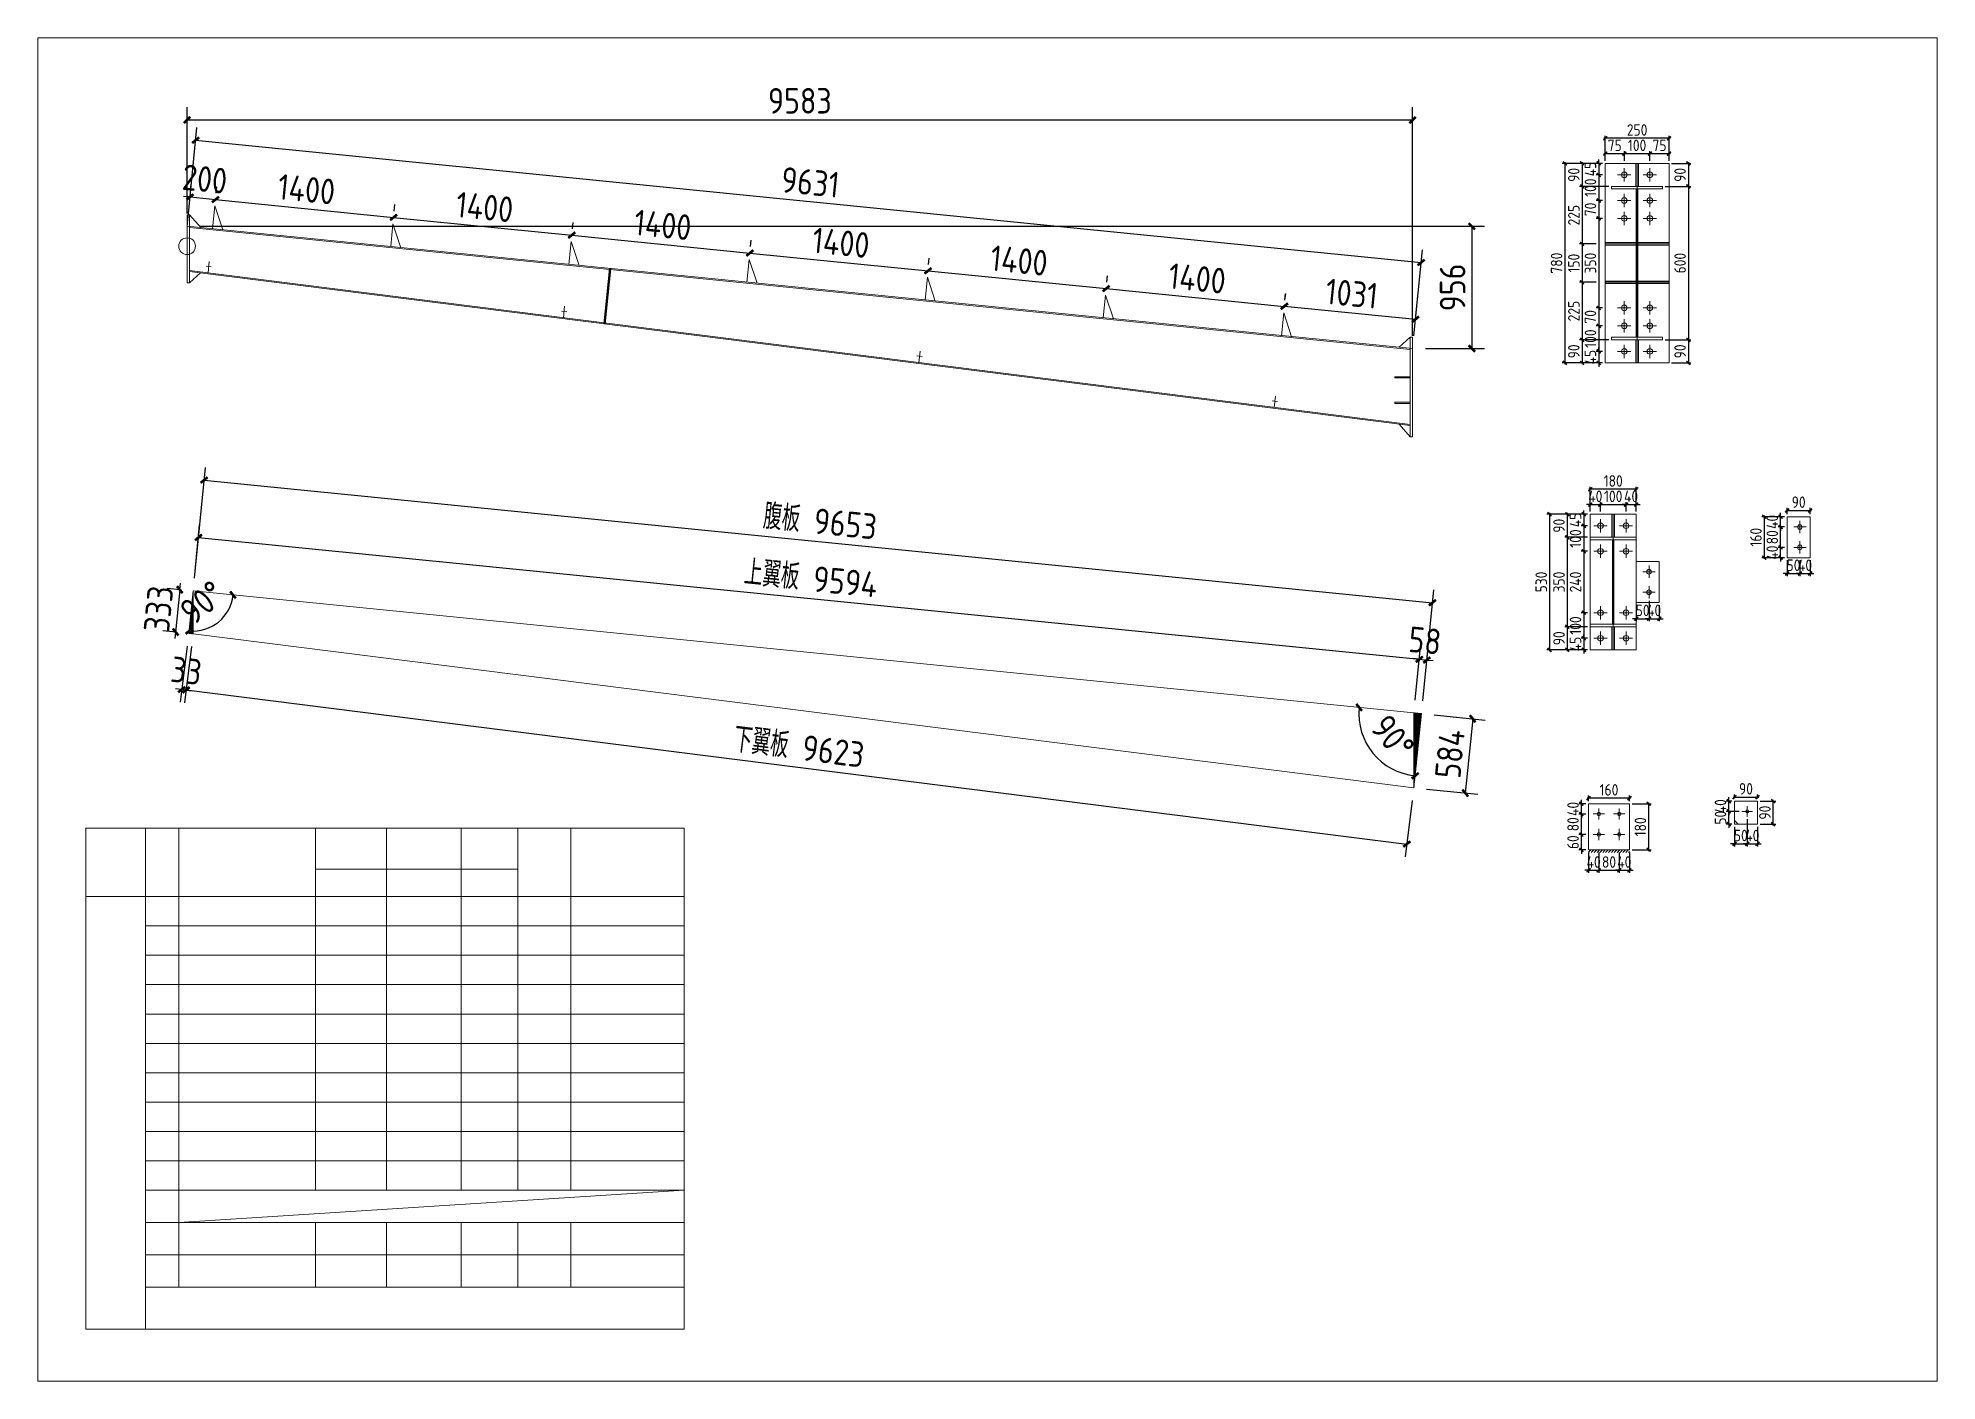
# Model space of a CAD drawing. Extents: x 485428 to 797698, y 56414 to 211814.
# Drawn here: x 748588 to 763438, y 113114 to 123614 of the extents above; entities that cross this region are included whole.
import ezdxf

# ---------------------------------------------------------------- set-up
doc = ezdxf.new("R2010")
doc.units = 0
doc.header["$LTSCALE"] = 1000
doc.header["$MEASUREMENT"] = 0
doc.layers.add('钢架', color=7, linetype='Continuous', lineweight=25)
doc.styles.get("Standard").update_dxf_attribs({"font": 'gbenor.shx', "bigfont": 'gbcbig.shx'})
doc.dimstyles.get("Standard").update_dxf_attribs({"dimscale": 100, "dimtxt": 2, "dimasz": 0.4, "dimexe": 0.5, "dimexo": 1, "dimgap": 0.5, "dimtad": 1, "dimdec": 0, "dimzin": 0, "dimdsep": 46, "dimtxsty": 'Standard', "dimblk": 'ARCHTICK', "dimcen": 0.09, "dimadec": 0, "dimazin": 0, "dimtfac": 1, "dimtdec": 0, "dimtix": 1, "dimtmove": 2, "dimatfit": 3, "dimfxl": 1, "dimtolj": 1, "dimtzin": 0, "dimarcsym": 0})
pattern_1 = [(45, (0, 0), (-2.24506403, 2.24506403), [])]

msp = doc.modelspace()

# ---------------------------------------------------------------- blocks, each defined once
blk = doc.blocks.new('_ArchTick')
at = {"color": 0, "linetype": 'ByBlock', "const_width": 0.4}
blk.add_lwpolyline([(-0.5, -0.5), (0.5, 0.5)], dxfattribs=at)
blk = doc.blocks.new('*D2419')
at = {"color": 3, "lineweight": -2}
for p, q in [((749777, 122371), (749727, 122376)), ((749777, 122371), (749976, 122351)), ((749782, 122421), (749787, 122471)), ((749981, 122401), (749986, 122451)), ((749976, 122351), (750026, 122346))]:
    blk.add_line(p, q, dxfattribs=at)
at = {"layer": 'Defpoints', "color": 0}
for p in [(749772, 122321), (749971, 122301), (749976, 122351)]:
    blk.add_point(p, dxfattribs=at)
at = {"color": 3, "lineweight": -2, "xscale": 50, "yscale": 50, "zscale": 50}
for p, rotation in [((749777, 122371), 354.289406862507), ((749976, 122351), 174.289406862507)]:
    blk.add_blockref('_ArchTick', p, dxfattribs=dict(at, rotation=rotation))
at = {"color": 0, "lineweight": 15, "insert": (749892, 122511), "char_height": 200, "attachment_point": 5, "rotation": 354.2894}
blk.add_mtext('\\A1;200', dxfattribs=at)
blk = doc.blocks.new('*D2420')
at = {"color": 3, "lineweight": -2}
for p, q in [((749981, 122401), (749986, 122451)), ((749976, 122351), (751369, 122212)), ((751374, 122261), (751379, 122312))]:
    blk.add_line(p, q, dxfattribs=at)
at = {"layer": 'Defpoints', "color": 0}
for p in [(749971, 122301), (751364, 122162), (751369, 122212)]:
    blk.add_point(p, dxfattribs=at)
at = {"color": 3, "lineweight": -2, "xscale": 50, "yscale": 50, "zscale": 50}
for p, rotation in [((749976, 122351), 174.289406862425), ((751369, 122212), 354.2894068624249)]:
    blk.add_blockref('_ArchTick', p, dxfattribs=dict(at, rotation=rotation))
at = {"color": 0, "lineweight": 15, "insert": (750688, 122431), "char_height": 200, "attachment_point": 5, "rotation": 354.2894}
blk.add_mtext('\\A1;1400', dxfattribs=at)
blk = doc.blocks.new('*D2421')
at = {"color": 3, "lineweight": -2}
for p, q in [((751374, 122261), (751379, 122312)), ((751369, 122212), (752762, 122073)), ((752767, 122122), (752772, 122172))]:
    blk.add_line(p, q, dxfattribs=at)
at = {"layer": 'Defpoints', "color": 0}
for p in [(751364, 122162), (752762, 122073), (752757, 122023)]:
    blk.add_point(p, dxfattribs=at)
at = {"color": 3, "lineweight": -2, "xscale": 50, "yscale": 50, "zscale": 50}
for p, rotation in [((751369, 122212), 174.289406862425), ((752762, 122073), 354.2894068624249)]:
    blk.add_blockref('_ArchTick', p, dxfattribs=dict(at, rotation=rotation))
at = {"color": 0, "lineweight": 15, "insert": (752081, 122292), "char_height": 200, "attachment_point": 5, "rotation": 354.2894}
blk.add_mtext('\\A1;1400', dxfattribs=at)
blk = doc.blocks.new('*D2422')
at = {"color": 3, "lineweight": -2}
for p, q in [((752762, 122073), (754155, 121933)), ((752767, 122122), (752772, 122172)), ((754160, 121983), (754165, 122033))]:
    blk.add_line(p, q, dxfattribs=at)
at = {"layer": 'Defpoints', "color": 0}
for p in [(752757, 122023), (754155, 121933), (754150, 121883)]:
    blk.add_point(p, dxfattribs=at)
at = {"color": 3, "lineweight": -2, "xscale": 50, "yscale": 50, "zscale": 50}
for p, rotation in [((752762, 122073), 174.289406862425), ((754155, 121933), 354.2894068624249)]:
    blk.add_blockref('_ArchTick', p, dxfattribs=dict(at, rotation=rotation))
at = {"color": 0, "lineweight": 15, "insert": (753474, 122152), "char_height": 200, "attachment_point": 5, "rotation": 354.2894}
blk.add_mtext('\\A1;1400', dxfattribs=at)
blk = doc.blocks.new('*D2423')
at = {"color": 3, "lineweight": -2}
for p, q in [((754155, 121933), (755548, 121794)), ((754160, 121983), (754165, 122033)), ((755553, 121843), (755558, 121894))]:
    blk.add_line(p, q, dxfattribs=at)
at = {"layer": 'Defpoints', "color": 0}
for p in [(754150, 121883), (755548, 121794), (755543, 121744)]:
    blk.add_point(p, dxfattribs=at)
at = {"color": 3, "lineweight": -2, "xscale": 50, "yscale": 50, "zscale": 50}
for p, rotation in [((754155, 121933), 174.289406862425), ((755548, 121794), 354.2894068624249)]:
    blk.add_blockref('_ArchTick', p, dxfattribs=dict(at, rotation=rotation))
at = {"color": 0, "lineweight": 15, "insert": (754867, 122013), "char_height": 200, "attachment_point": 5, "rotation": 354.2894}
blk.add_mtext('\\A1;1400', dxfattribs=at)
blk = doc.blocks.new('*D2415')
at = {"color": 3, "lineweight": -2}
for p, q in [((755548, 121794), (756941, 121655)), ((755553, 121843), (755558, 121894)), ((756946, 121704), (756951, 121754))]:
    blk.add_line(p, q, dxfattribs=at)
at = {"layer": 'Defpoints', "color": 0}
for p in [(755543, 121744), (756941, 121655), (756936, 121605)]:
    blk.add_point(p, dxfattribs=at)
at = {"color": 3, "lineweight": -2, "xscale": 50, "yscale": 50, "zscale": 50}
for p, rotation in [((755548, 121794), 174.289406862425), ((756941, 121655), 354.2894068624249)]:
    blk.add_blockref('_ArchTick', p, dxfattribs=dict(at, rotation=rotation))
at = {"color": 0, "lineweight": 15, "insert": (756260, 121874), "char_height": 200, "attachment_point": 5, "rotation": 354.2894}
blk.add_mtext('\\A1;1400', dxfattribs=at)
blk = doc.blocks.new('*D2416')
at = {"color": 3, "lineweight": -2}
for p, q in [((756941, 121655), (758334, 121516)), ((756946, 121704), (756951, 121754)), ((758339, 121565), (758344, 121615))]:
    blk.add_line(p, q, dxfattribs=at)
at = {"layer": 'Defpoints', "color": 0}
for p in [(756936, 121605), (758334, 121516), (758329, 121465)]:
    blk.add_point(p, dxfattribs=at)
at = {"color": 3, "lineweight": -2, "xscale": 50, "yscale": 50, "zscale": 50}
for p, rotation in [((756941, 121655), 174.289406862425), ((758334, 121516), 354.2894068624249)]:
    blk.add_blockref('_ArchTick', p, dxfattribs=dict(at, rotation=rotation))
at = {"color": 0, "lineweight": 15, "insert": (757653, 121734), "char_height": 200, "attachment_point": 5, "rotation": 354.2894}
blk.add_mtext('\\A1;1400', dxfattribs=at)
blk = doc.blocks.new('*D2417')
at = {"color": 3, "lineweight": -2}
for p, q in [((758335, 121518), (759360, 121415)), ((758339, 121565), (758345, 121617)), ((759347, 121285), (759370, 121515))]:
    blk.add_line(p, q, dxfattribs=at)
at = {"layer": 'Defpoints', "color": 0}
for p in [(758329, 121465), (759360, 121415), (759337, 121186)]:
    blk.add_point(p, dxfattribs=at)
at = {"color": 3, "lineweight": -2, "xscale": 50, "yscale": 50, "zscale": 50}
for p, rotation in [((758335, 121518), 174.289406862425), ((759360, 121415), 354.2894068624249)]:
    blk.add_blockref('_ArchTick', p, dxfattribs=dict(at, rotation=rotation))
at = {"color": 0, "lineweight": 15, "insert": (758862, 121616), "char_height": 200, "attachment_point": 5, "rotation": 354.2894}
blk.add_mtext('\\A1;1031', dxfattribs=at)
blk = doc.blocks.new('*D2418')
at = {"color": 3, "lineweight": -2}
for p, q in [((749764, 122241), (749831, 122914)), ((749821, 122815), (759404, 121859)), ((759347, 121285), (759414, 121958))]:
    blk.add_line(p, q, dxfattribs=at)
at = {"layer": 'Defpoints', "color": 0}
for p in [(749754, 122142), (759404, 121859), (759337, 121186)]:
    blk.add_point(p, dxfattribs=at)
at = {"color": 3, "lineweight": -2, "xscale": 50, "yscale": 50, "zscale": 50}
for p, rotation in [((749821, 122815), 174.3018385041065), ((759404, 121859), 354.3018385041065)]:
    blk.add_blockref('_ArchTick', p, dxfattribs=dict(at, rotation=rotation))
at = {"color": 0, "lineweight": 15, "insert": (754628, 122486), "char_height": 200, "attachment_point": 5, "rotation": 354.3018}
blk.add_mtext('\\A1;9631', dxfattribs=at)
blk = doc.blocks.new('*D2372')
at = {"color": 3, "lineweight": -2}
for p, q in [((749854, 122142), (759900, 122142)), ((759800, 122142), (759800, 121186)), ((759437, 121186), (759900, 121186))]:
    blk.add_line(p, q, dxfattribs=at)
at = {"layer": 'Defpoints', "color": 0}
for p in [(749754, 122142), (759337, 121186), (759800, 121186)]:
    blk.add_point(p, dxfattribs=at)
at = {"color": 3, "lineweight": -2, "xscale": 50, "yscale": 50, "zscale": 50}
for p, rotation in [((759800, 122142), 90), ((759800, 121186), 270)]:
    blk.add_blockref('_ArchTick', p, dxfattribs=dict(at, rotation=rotation))
at = {"color": 0, "lineweight": 15, "insert": (759650, 121664), "char_height": 200, "attachment_point": 5, "rotation": 90}
blk.add_mtext('\\A1;956', dxfattribs=at)
blk = doc.blocks.new('*D2373')
at = {"color": 3, "lineweight": -2}
for p, q in [((749754, 122242), (749754, 123073)), ((749754, 122973), (759337, 122973)), ((759337, 121286), (759337, 123073))]:
    blk.add_line(p, q, dxfattribs=at)
at = {"layer": 'Defpoints', "color": 0}
for p in [(759337, 122973), (749754, 122142), (759337, 121186)]:
    blk.add_point(p, dxfattribs=at)
at = {"color": 3, "lineweight": -2, "xscale": 50, "yscale": 50, "zscale": 50, "rotation": 180}
blk.add_blockref('_ArchTick', (749754, 122973), dxfattribs=at)
at = {"color": 3, "lineweight": -2, "xscale": 50, "yscale": 50, "zscale": 50}
blk.add_blockref('_ArchTick', (759337, 122973), dxfattribs=at)
at = {"color": 0, "lineweight": 15, "insert": (754546, 123123), "char_height": 200, "attachment_point": 5}
blk.add_mtext('\\A1;9583', dxfattribs=at)
blk = doc.blocks.new('*D2374')
at = {"color": 3, "lineweight": -2}
for p, q in [((749811, 119390), (749852, 119809)), ((749843, 119709), (759390, 118757)), ((759358, 118438), (759399, 118856))]:
    blk.add_line(p, q, dxfattribs=at)
at = {"layer": 'Defpoints', "color": 0}
for p in [(749801, 119291), (759390, 118757), (759348, 118338)]:
    blk.add_point(p, dxfattribs=at)
at = {"color": 3, "lineweight": -2, "xscale": 50, "yscale": 50, "zscale": 50}
for p, rotation in [((749843, 119709), 174.3018853825855), ((759390, 118757), 354.3018853825855)]:
    blk.add_blockref('_ArchTick', p, dxfattribs=dict(at, rotation=rotation))
at = {"color": 0, "lineweight": 15, "insert": (754632, 119389), "char_height": 200, "attachment_point": 5, "rotation": 354.3019}
blk.add_mtext('\\A1;上翼板 9594', dxfattribs=at)
blk = doc.blocks.new('*D2375')
at = {"color": 3, "lineweight": -2}
for p, q in [((759358, 118438), (759400, 118856)), ((759416, 118432), (759458, 118850)), ((759390, 118757), (759340, 118762)), ((759390, 118757), (759448, 118751)), ((759448, 118751), (759497, 118746))]:
    blk.add_line(p, q, dxfattribs=at)
at = {"layer": 'Defpoints', "color": 0}
for p in [(759448, 118751), (759348, 118338), (759406, 118332)]:
    blk.add_point(p, dxfattribs=at)
at = {"color": 3, "lineweight": -2, "xscale": 50, "yscale": 50, "zscale": 50}
for p, rotation in [((759390, 118757), 354.2894068624249), ((759448, 118751), 174.2894068624249)]:
    blk.add_blockref('_ArchTick', p, dxfattribs=dict(at, rotation=rotation))
at = {"color": 0, "lineweight": 15, "insert": (759434, 118903), "char_height": 200, "attachment_point": 5, "rotation": 354.2894}
blk.add_mtext('\\A1;58', dxfattribs=at)
blk = doc.blocks.new('*D2376')
at = {"color": 3, "lineweight": -2}
for p, q in [((749755, 118860), (749700, 118421)), ((749788, 118856), (749733, 118417)), ((749712, 118520), (749663, 118526)), ((749712, 118520), (749745, 118516)), ((749745, 118516), (749795, 118510))]:
    blk.add_line(p, q, dxfattribs=at)
at = {"layer": 'Defpoints', "color": 0}
for p in [(749768, 118959), (749801, 118955), (749745, 118516)]:
    blk.add_point(p, dxfattribs=at)
at = {"color": 3, "lineweight": -2, "xscale": 50, "yscale": 50, "zscale": 50}
for p, rotation in [((749712, 118520), 352.7974352009151), ((749745, 118516), 172.7974352009151)]:
    blk.add_blockref('_ArchTick', p, dxfattribs=dict(at, rotation=rotation))
at = {"color": 0, "lineweight": 15, "insert": (749748, 118667), "char_height": 200, "attachment_point": 5, "rotation": 352.7974}
blk.add_mtext('\\A1;33', dxfattribs=at)
blk = doc.blocks.new('*D2377')
at = {"color": 3, "lineweight": -2}
for p, q in [((749788, 118856), (749733, 118419)), ((749746, 118518), (759292, 117312)), ((759335, 117652), (759280, 117213))]:
    blk.add_line(p, q, dxfattribs=at)
at = {"layer": 'Defpoints', "color": 0}
for p in [(749801, 118955), (759348, 117751), (759292, 117312)]:
    blk.add_point(p, dxfattribs=at)
at = {"color": 3, "lineweight": -2, "xscale": 50, "yscale": 50, "zscale": 50}
for p, rotation in [((749746, 118518), 172.7974352008162), ((759292, 117312), 352.7974352008162)]:
    blk.add_blockref('_ArchTick', p, dxfattribs=dict(at, rotation=rotation))
at = {"color": 0, "lineweight": 15, "insert": (754539, 118071), "char_height": 200, "attachment_point": 5, "rotation": 352.7974}
blk.add_mtext('\\A1;下翼板 9623', dxfattribs=at)
blk = doc.blocks.new('*D2351')
at = {"color": 3, "lineweight": -2}
for p, q in [((749811, 119390), (749897, 120257)), ((749887, 120158), (759492, 119199)), ((759416, 118432), (759502, 119299))]:
    blk.add_line(p, q, dxfattribs=at)
at = {"layer": 'Defpoints', "color": 0}
for p in [(749801, 119291), (759492, 119199), (759406, 118332)]:
    blk.add_point(p, dxfattribs=at)
at = {"color": 3, "lineweight": -2, "xscale": 50, "yscale": 50, "zscale": 50}
for p, rotation in [((749887, 120158), 174.3018098899082), ((759492, 119199), 354.3018098899082)]:
    blk.add_blockref('_ArchTick', p, dxfattribs=dict(at, rotation=rotation))
at = {"color": 0, "lineweight": 15, "insert": (754705, 119835), "char_height": 200, "attachment_point": 5, "rotation": 354.3018}
blk.add_mtext('\\A1;腹板 9653', dxfattribs=at)
blk = doc.blocks.new('*D2379')
at = {"color": 0, "lineweight": -2}
blk.add_arc((759406, 118332), 489, 174.3019, 264.2894, dxfattribs=at)
at = {"layer": 'Defpoints', "color": 0}
for p in [(749801, 119291), (759348, 118338), (759406, 118332), (758960, 118131), (759348, 117751)]:
    blk.add_point(p, dxfattribs=at)
at = {"color": 0, "lineweight": -2, "xscale": 50, "yscale": 50, "zscale": 50}
for p, rotation in [((758919, 118381), 84.30188538258541), ((759357, 117846), 354.2894068625025)]:
    blk.add_blockref('_ArchTick', p, dxfattribs=dict(at, rotation=rotation))
at = {"color": 0, "lineweight": 15, "insert": (759182, 118149), "char_height": 200, "attachment_point": 5, "rotation": 309.2956}
blk.add_mtext('\\A1;90°', dxfattribs=at)
blk = doc.blocks.new('*D2395')
at = {"color": 3, "lineweight": -2}
for p, q in [((760833, 122710), (761003, 122710)), ((760843, 122654), (760843, 122730)), ((760993, 122654), (760993, 122730))]:
    blk.add_line(p, q, dxfattribs=at)
at = {"layer": 'Defpoints', "color": 0}
for p in [(760993, 122710), (760843, 122634), (760993, 122634)]:
    blk.add_point(p, dxfattribs=at)
at = {"color": 3, "lineweight": -2, "xscale": 30, "yscale": 30, "zscale": 30, "rotation": 180}
blk.add_blockref('_ArchTick', (760843, 122710), dxfattribs=at)
at = {"color": 3, "lineweight": -2, "xscale": 30, "yscale": 30, "zscale": 30}
blk.add_blockref('_ArchTick', (760993, 122710), dxfattribs=at)
at = {"color": 0, "lineweight": 15, "insert": (760918, 122775), "char_height": 90, "attachment_point": 5}
blk.add_mtext('\\A1;75', dxfattribs=at)
blk = doc.blocks.new('*D2359')
at = {"color": 3, "lineweight": -2}
for p, q in [((760983, 122710), (761203, 122710)), ((760993, 122654), (760993, 122730)), ((761193, 122654), (761193, 122730))]:
    blk.add_line(p, q, dxfattribs=at)
at = {"layer": 'Defpoints', "color": 0}
for p in [(761193, 122710), (760993, 122634), (761193, 122634)]:
    blk.add_point(p, dxfattribs=at)
at = {"color": 3, "lineweight": -2, "xscale": 30, "yscale": 30, "zscale": 30, "rotation": 180}
blk.add_blockref('_ArchTick', (760993, 122710), dxfattribs=at)
at = {"color": 3, "lineweight": -2, "xscale": 30, "yscale": 30, "zscale": 30}
blk.add_blockref('_ArchTick', (761193, 122710), dxfattribs=at)
at = {"color": 0, "lineweight": 15, "insert": (761093, 122775), "char_height": 90, "attachment_point": 5}
blk.add_mtext('\\A1;100', dxfattribs=at)
blk = doc.blocks.new('*D2396')
at = {"color": 3, "lineweight": -2}
for p, q in [((761183, 122710), (761353, 122710)), ((761193, 122654), (761193, 122730)), ((761343, 122654), (761343, 122730))]:
    blk.add_line(p, q, dxfattribs=at)
at = {"layer": 'Defpoints', "color": 0}
for p in [(761343, 122710), (761193, 122634), (761343, 122634)]:
    blk.add_point(p, dxfattribs=at)
at = {"color": 3, "lineweight": -2, "xscale": 30, "yscale": 30, "zscale": 30, "rotation": 180}
blk.add_blockref('_ArchTick', (761193, 122710), dxfattribs=at)
at = {"color": 3, "lineweight": -2, "xscale": 30, "yscale": 30, "zscale": 30}
blk.add_blockref('_ArchTick', (761343, 122710), dxfattribs=at)
at = {"color": 0, "lineweight": 15, "insert": (761268, 122775), "char_height": 90, "attachment_point": 5}
blk.add_mtext('\\A1;75', dxfattribs=at)
blk = doc.blocks.new('*D2360')
at = {"color": 3, "lineweight": -2}
for p, q in [((760793, 122634), (760793, 122664)), ((760823, 122634), (760773, 122634)), ((760823, 122544), (760773, 122544)), ((760793, 122634), (760793, 122544)), ((760793, 122544), (760793, 122514))]:
    blk.add_line(p, q, dxfattribs=at)
at = {"layer": 'Defpoints', "color": 0}
for p in [(760793, 122544), (760843, 122634), (760843, 122544)]:
    blk.add_point(p, dxfattribs=at)
at = {"color": 3, "lineweight": -2, "xscale": 30, "yscale": 30, "zscale": 30}
for p, rotation in [((760793, 122634), 270), ((760793, 122544), 90)]:
    blk.add_blockref('_ArchTick', p, dxfattribs=dict(at, rotation=rotation))
at = {"color": 0, "lineweight": 15, "insert": (760728, 122589), "char_height": 90, "attachment_point": 5, "rotation": 90}
blk.add_mtext('\\A1;45', dxfattribs=at)
blk = doc.blocks.new('*D2361')
at = {"color": 3, "lineweight": -2}
for p, q in [((760823, 122544), (760773, 122544)), ((760793, 122554), (760793, 122334)), ((760823, 122344), (760773, 122344))]:
    blk.add_line(p, q, dxfattribs=at)
at = {"layer": 'Defpoints', "color": 0}
for p in [(760843, 122544), (760793, 122344), (760843, 122344)]:
    blk.add_point(p, dxfattribs=at)
at = {"color": 3, "lineweight": -2, "xscale": 30, "yscale": 30, "zscale": 30}
for p, rotation in [((760793, 122544), 90), ((760793, 122344), 270)]:
    blk.add_blockref('_ArchTick', p, dxfattribs=dict(at, rotation=rotation))
at = {"color": 0, "lineweight": 15, "insert": (760728, 122444), "char_height": 90, "attachment_point": 5, "rotation": 90}
blk.add_mtext('\\A1;100', dxfattribs=at)
blk = doc.blocks.new('*D2362')
at = {"color": 3, "lineweight": -2}
for p, q in [((760823, 122344), (760773, 122344)), ((760793, 122354), (760793, 122194)), ((760823, 122204), (760773, 122204))]:
    blk.add_line(p, q, dxfattribs=at)
at = {"layer": 'Defpoints', "color": 0}
for p in [(760843, 122344), (760793, 122204), (760843, 122204)]:
    blk.add_point(p, dxfattribs=at)
at = {"color": 3, "lineweight": -2, "xscale": 30, "yscale": 30, "zscale": 30}
for p, rotation in [((760793, 122344), 90), ((760793, 122204), 270)]:
    blk.add_blockref('_ArchTick', p, dxfattribs=dict(at, rotation=rotation))
at = {"color": 0, "lineweight": 15, "insert": (760728, 122274), "char_height": 90, "attachment_point": 5, "rotation": 90}
blk.add_mtext('\\A1;70', dxfattribs=at)
blk = doc.blocks.new('*D2363')
at = {"color": 3, "lineweight": -2}
for p, q in [((760823, 122204), (760773, 122204)), ((760793, 122214), (760793, 121494)), ((760823, 121504), (760773, 121504))]:
    blk.add_line(p, q, dxfattribs=at)
at = {"layer": 'Defpoints', "color": 0}
for p in [(760843, 122204), (760793, 121504), (760843, 121504)]:
    blk.add_point(p, dxfattribs=at)
at = {"color": 3, "lineweight": -2, "xscale": 30, "yscale": 30, "zscale": 30}
for p, rotation in [((760793, 122204), 90), ((760793, 121504), 270)]:
    blk.add_blockref('_ArchTick', p, dxfattribs=dict(at, rotation=rotation))
at = {"color": 0, "lineweight": 15, "insert": (760728, 121854), "char_height": 90, "attachment_point": 5, "rotation": 90}
blk.add_mtext('\\A1;350', dxfattribs=at)
blk = doc.blocks.new('*D2364')
at = {"color": 3, "lineweight": -2}
for p, q in [((760823, 121504), (760773, 121504)), ((760793, 121514), (760793, 121354)), ((760823, 121364), (760773, 121364))]:
    blk.add_line(p, q, dxfattribs=at)
at = {"layer": 'Defpoints', "color": 0}
for p in [(760843, 121504), (760793, 121364), (760843, 121364)]:
    blk.add_point(p, dxfattribs=at)
at = {"color": 3, "lineweight": -2, "xscale": 30, "yscale": 30, "zscale": 30}
for p, rotation in [((760793, 121504), 90), ((760793, 121364), 270)]:
    blk.add_blockref('_ArchTick', p, dxfattribs=dict(at, rotation=rotation))
at = {"color": 0, "lineweight": 15, "insert": (760728, 121434), "char_height": 90, "attachment_point": 5, "rotation": 90}
blk.add_mtext('\\A1;70', dxfattribs=at)
blk = doc.blocks.new('*D2365')
at = {"color": 3, "lineweight": -2}
for p, q in [((760823, 121364), (760773, 121364)), ((760793, 121374), (760793, 121154)), ((760823, 121164), (760773, 121164))]:
    blk.add_line(p, q, dxfattribs=at)
at = {"layer": 'Defpoints', "color": 0}
for p in [(760843, 121364), (760793, 121164), (760843, 121164)]:
    blk.add_point(p, dxfattribs=at)
at = {"color": 3, "lineweight": -2, "xscale": 30, "yscale": 30, "zscale": 30}
for p, rotation in [((760793, 121364), 90), ((760793, 121164), 270)]:
    blk.add_blockref('_ArchTick', p, dxfattribs=dict(at, rotation=rotation))
at = {"color": 0, "lineweight": 15, "insert": (760728, 121264), "char_height": 90, "attachment_point": 5, "rotation": 90}
blk.add_mtext('\\A1;100', dxfattribs=at)
blk = doc.blocks.new('*D2397')
at = {"color": 3, "lineweight": -2}
for p, q in [((760793, 121164), (760793, 121194)), ((760823, 121164), (760773, 121164)), ((760823, 121074), (760773, 121074)), ((760793, 121164), (760793, 121074)), ((760793, 121074), (760793, 121044))]:
    blk.add_line(p, q, dxfattribs=at)
at = {"layer": 'Defpoints', "color": 0}
for p in [(760793, 121074), (760843, 121164), (760843, 121074)]:
    blk.add_point(p, dxfattribs=at)
at = {"color": 3, "lineweight": -2, "xscale": 30, "yscale": 30, "zscale": 30}
for p, rotation in [((760793, 121164), 270), ((760793, 121074), 90)]:
    blk.add_blockref('_ArchTick', p, dxfattribs=dict(at, rotation=rotation))
at = {"color": 0, "lineweight": 15, "insert": (760728, 121119), "char_height": 90, "attachment_point": 5, "rotation": 90}
blk.add_mtext('\\A1;45', dxfattribs=at)
blk = doc.blocks.new('*D2398')
at = {"color": 3, "lineweight": -2}
for p, q in [((760823, 122634), (760643, 122634)), ((760663, 122644), (760663, 122444)), ((760873, 122454), (760643, 122454))]:
    blk.add_line(p, q, dxfattribs=at)
at = {"layer": 'Defpoints', "color": 0}
for p in [(760843, 122634), (760663, 122454), (760893, 122454)]:
    blk.add_point(p, dxfattribs=at)
at = {"color": 3, "lineweight": -2, "xscale": 30, "yscale": 30, "zscale": 30}
for p, rotation in [((760663, 122634), 90), ((760663, 122454), 270)]:
    blk.add_blockref('_ArchTick', p, dxfattribs=dict(at, rotation=rotation))
at = {"color": 0, "lineweight": 15, "insert": (760598, 122544), "char_height": 90, "attachment_point": 5, "rotation": 90}
blk.add_mtext('\\A1;90', dxfattribs=at)
blk = doc.blocks.new('*D2399')
at = {"color": 3, "lineweight": -2}
for p, q in [((760873, 122454), (760643, 122454)), ((760663, 122464), (760663, 121994)), ((760773, 122004), (760643, 122004))]:
    blk.add_line(p, q, dxfattribs=at)
at = {"layer": 'Defpoints', "color": 0}
for p in [(760893, 122454), (760663, 122004), (760793, 122004)]:
    blk.add_point(p, dxfattribs=at)
at = {"color": 3, "lineweight": -2, "xscale": 30, "yscale": 30, "zscale": 30}
for p, rotation in [((760663, 122454), 90), ((760663, 122004), 270)]:
    blk.add_blockref('_ArchTick', p, dxfattribs=dict(at, rotation=rotation))
at = {"color": 0, "lineweight": 15, "insert": (760598, 122229), "char_height": 90, "attachment_point": 5, "rotation": 90}
blk.add_mtext('\\A1;225', dxfattribs=at)
blk = doc.blocks.new('*D2366')
at = {"color": 3, "lineweight": -2}
for p, q in [((760773, 122004), (760643, 122004)), ((760663, 122014), (760663, 121694)), ((760773, 121704), (760643, 121704))]:
    blk.add_line(p, q, dxfattribs=at)
at = {"layer": 'Defpoints', "color": 0}
for p in [(760793, 122004), (760663, 121704), (760793, 121704)]:
    blk.add_point(p, dxfattribs=at)
at = {"color": 3, "lineweight": -2, "xscale": 30, "yscale": 30, "zscale": 30}
for p, rotation in [((760663, 122004), 90), ((760663, 121704), 270)]:
    blk.add_blockref('_ArchTick', p, dxfattribs=dict(at, rotation=rotation))
at = {"color": 0, "lineweight": 15, "insert": (760598, 121854), "char_height": 90, "attachment_point": 5, "rotation": 90}
blk.add_mtext('\\A1;150', dxfattribs=at)
blk = doc.blocks.new('*D2400')
at = {"color": 3, "lineweight": -2}
for p, q in [((760773, 121704), (760643, 121704)), ((760663, 121714), (760663, 121244)), ((760873, 121254), (760643, 121254))]:
    blk.add_line(p, q, dxfattribs=at)
at = {"layer": 'Defpoints', "color": 0}
for p in [(760793, 121704), (760663, 121254), (760893, 121254)]:
    blk.add_point(p, dxfattribs=at)
at = {"color": 3, "lineweight": -2, "xscale": 30, "yscale": 30, "zscale": 30}
for p, rotation in [((760663, 121704), 90), ((760663, 121254), 270)]:
    blk.add_blockref('_ArchTick', p, dxfattribs=dict(at, rotation=rotation))
at = {"color": 0, "lineweight": 15, "insert": (760598, 121479), "char_height": 90, "attachment_point": 5, "rotation": 90}
blk.add_mtext('\\A1;225', dxfattribs=at)
blk = doc.blocks.new('*D2401')
at = {"color": 3, "lineweight": -2}
for p, q in [((760873, 121254), (760643, 121254)), ((760663, 121264), (760663, 121064)), ((760823, 121074), (760643, 121074))]:
    blk.add_line(p, q, dxfattribs=at)
at = {"layer": 'Defpoints', "color": 0}
for p in [(760893, 121254), (760663, 121074), (760843, 121074)]:
    blk.add_point(p, dxfattribs=at)
at = {"color": 3, "lineweight": -2, "xscale": 30, "yscale": 30, "zscale": 30}
for p, rotation in [((760663, 121254), 90), ((760663, 121074), 270)]:
    blk.add_blockref('_ArchTick', p, dxfattribs=dict(at, rotation=rotation))
at = {"color": 0, "lineweight": 15, "insert": (760598, 121164), "char_height": 90, "attachment_point": 5, "rotation": 90}
blk.add_mtext('\\A1;90', dxfattribs=at)
blk = doc.blocks.new('*D2402')
at = {"color": 3, "lineweight": -2}
for p, q in [((760823, 122634), (760508, 122634)), ((760528, 122644), (760528, 121064)), ((760823, 121074), (760508, 121074))]:
    blk.add_line(p, q, dxfattribs=at)
at = {"layer": 'Defpoints', "color": 0}
for p in [(760843, 122634), (760528, 121074), (760843, 121074)]:
    blk.add_point(p, dxfattribs=at)
at = {"color": 3, "lineweight": -2, "xscale": 30, "yscale": 30, "zscale": 30}
for p, rotation in [((760528, 122634), 90), ((760528, 121074), 270)]:
    blk.add_blockref('_ArchTick', p, dxfattribs=dict(at, rotation=rotation))
at = {"color": 0, "lineweight": 15, "insert": (760463, 121854), "char_height": 90, "attachment_point": 5, "rotation": 90}
blk.add_mtext('\\A1;780', dxfattribs=at)
blk = doc.blocks.new('*D2403')
at = {"color": 3, "lineweight": -2}
for p, q in [((761353, 122830), (760833, 122830)), ((760843, 122654), (760843, 122850)), ((761343, 122654), (761343, 122850))]:
    blk.add_line(p, q, dxfattribs=at)
at = {"layer": 'Defpoints', "color": 0}
for p in [(760843, 122830), (760843, 122634), (761343, 122634)]:
    blk.add_point(p, dxfattribs=at)
at = {"color": 3, "lineweight": -2, "xscale": 30, "yscale": 30, "zscale": 30, "rotation": 180}
blk.add_blockref('_ArchTick', (760843, 122830), dxfattribs=at)
at = {"color": 3, "lineweight": -2, "xscale": 30, "yscale": 30, "zscale": 30}
blk.add_blockref('_ArchTick', (761343, 122830), dxfattribs=at)
at = {"color": 0, "lineweight": 15, "insert": (761093, 122895), "char_height": 90, "attachment_point": 5}
blk.add_mtext('\\A1;250', dxfattribs=at)
blk = doc.blocks.new('*D2380')
at = {"color": 3, "lineweight": -2}
for p, q in [((760726, 119966), (760696, 119966)), ((760726, 119911), (760726, 119986)), ((760726, 119966), (760806, 119966)), ((760806, 119911), (760806, 119986)), ((760806, 119966), (760836, 119966))]:
    blk.add_line(p, q, dxfattribs=at)
at = {"layer": 'Defpoints', "color": 0}
for p in [(760726, 119891), (760806, 119966), (760806, 119891)]:
    blk.add_point(p, dxfattribs=at)
at = {"color": 3, "lineweight": -2, "xscale": 30, "yscale": 30, "zscale": 30}
blk.add_blockref('_ArchTick', (760726, 119966), dxfattribs=at)
at = {"color": 3, "lineweight": -2, "xscale": 30, "yscale": 30, "zscale": 30, "rotation": 180}
blk.add_blockref('_ArchTick', (760806, 119966), dxfattribs=at)
at = {"color": 0, "lineweight": 15, "insert": (760766, 120031), "char_height": 90, "attachment_point": 5}
blk.add_mtext('\\A1;40', dxfattribs=at)
blk = doc.blocks.new('*D2352')
at = {"color": 3, "lineweight": -2}
for p, q in [((760796, 119966), (761016, 119966)), ((760806, 119911), (760806, 119986)), ((761006, 119911), (761006, 119986))]:
    blk.add_line(p, q, dxfattribs=at)
at = {"layer": 'Defpoints', "color": 0}
for p in [(760806, 119891), (761006, 119966), (761006, 119891)]:
    blk.add_point(p, dxfattribs=at)
at = {"color": 3, "lineweight": -2, "xscale": 30, "yscale": 30, "zscale": 30, "rotation": 180}
blk.add_blockref('_ArchTick', (760806, 119966), dxfattribs=at)
at = {"color": 3, "lineweight": -2, "xscale": 30, "yscale": 30, "zscale": 30}
blk.add_blockref('_ArchTick', (761006, 119966), dxfattribs=at)
at = {"color": 0, "lineweight": 15, "insert": (760906, 120031), "char_height": 90, "attachment_point": 5}
blk.add_mtext('\\A1;100', dxfattribs=at)
blk = doc.blocks.new('*D2381')
at = {"color": 3, "lineweight": -2}
for p, q in [((761006, 119966), (760976, 119966)), ((761006, 119911), (761006, 119986)), ((761006, 119966), (761086, 119966)), ((761086, 119911), (761086, 119986)), ((761086, 119966), (761116, 119966))]:
    blk.add_line(p, q, dxfattribs=at)
at = {"layer": 'Defpoints', "color": 0}
for p in [(761006, 119891), (761086, 119966), (761086, 119891)]:
    blk.add_point(p, dxfattribs=at)
at = {"color": 3, "lineweight": -2, "xscale": 30, "yscale": 30, "zscale": 30}
blk.add_blockref('_ArchTick', (761006, 119966), dxfattribs=at)
at = {"color": 3, "lineweight": -2, "xscale": 30, "yscale": 30, "zscale": 30, "rotation": 180}
blk.add_blockref('_ArchTick', (761086, 119966), dxfattribs=at)
at = {"color": 0, "lineweight": 15, "insert": (761046, 120031), "char_height": 90, "attachment_point": 5}
blk.add_mtext('\\A1;40', dxfattribs=at)
blk = doc.blocks.new('*D2353')
at = {"color": 3, "lineweight": -2}
for p, q in [((760706, 119891), (760656, 119891)), ((760676, 119891), (760676, 119921)), ((760676, 119891), (760676, 119801)), ((760706, 119801), (760656, 119801)), ((760676, 119801), (760676, 119771))]:
    blk.add_line(p, q, dxfattribs=at)
at = {"layer": 'Defpoints', "color": 0}
for p in [(760726, 119891), (760676, 119801), (760726, 119801)]:
    blk.add_point(p, dxfattribs=at)
at = {"color": 3, "lineweight": -2, "xscale": 30, "yscale": 30, "zscale": 30}
for p, rotation in [((760676, 119891), 270), ((760676, 119801), 90)]:
    blk.add_blockref('_ArchTick', p, dxfattribs=dict(at, rotation=rotation))
at = {"color": 0, "lineweight": 15, "insert": (760611, 119846), "char_height": 90, "attachment_point": 5, "rotation": 90}
blk.add_mtext('\\A1;45', dxfattribs=at)
blk = doc.blocks.new('*D2354')
at = {"color": 3, "lineweight": -2}
for p, q in [((760706, 119801), (760656, 119801)), ((760676, 119811), (760676, 119591)), ((760706, 119601), (760656, 119601))]:
    blk.add_line(p, q, dxfattribs=at)
at = {"layer": 'Defpoints', "color": 0}
for p in [(760726, 119801), (760676, 119601), (760726, 119601)]:
    blk.add_point(p, dxfattribs=at)
at = {"color": 3, "lineweight": -2, "xscale": 30, "yscale": 30, "zscale": 30}
for p, rotation in [((760676, 119801), 90), ((760676, 119601), 270)]:
    blk.add_blockref('_ArchTick', p, dxfattribs=dict(at, rotation=rotation))
at = {"color": 0, "lineweight": 15, "insert": (760611, 119701), "char_height": 90, "attachment_point": 5, "rotation": 90}
blk.add_mtext('\\A1;100', dxfattribs=at)
blk = doc.blocks.new('*D2355')
at = {"color": 3, "lineweight": -2}
for p, q in [((760706, 119601), (760656, 119601)), ((760676, 119611), (760676, 119111)), ((760706, 119121), (760656, 119121))]:
    blk.add_line(p, q, dxfattribs=at)
at = {"layer": 'Defpoints', "color": 0}
for p in [(760726, 119601), (760676, 119121), (760726, 119121)]:
    blk.add_point(p, dxfattribs=at)
at = {"color": 3, "lineweight": -2, "xscale": 30, "yscale": 30, "zscale": 30}
for p, rotation in [((760676, 119601), 90), ((760676, 119121), 270)]:
    blk.add_blockref('_ArchTick', p, dxfattribs=dict(at, rotation=rotation))
at = {"color": 0, "lineweight": 15, "insert": (760611, 119361), "char_height": 90, "attachment_point": 5, "rotation": 90}
blk.add_mtext('\\A1;240', dxfattribs=at)
blk = doc.blocks.new('*D2356')
at = {"color": 3, "lineweight": -2}
for p, q in [((760706, 119121), (760656, 119121)), ((760676, 119131), (760676, 118911)), ((760706, 118921), (760656, 118921))]:
    blk.add_line(p, q, dxfattribs=at)
at = {"layer": 'Defpoints', "color": 0}
for p in [(760726, 119121), (760676, 118921), (760726, 118921)]:
    blk.add_point(p, dxfattribs=at)
at = {"color": 3, "lineweight": -2, "xscale": 30, "yscale": 30, "zscale": 30}
for p, rotation in [((760676, 119121), 90), ((760676, 118921), 270)]:
    blk.add_blockref('_ArchTick', p, dxfattribs=dict(at, rotation=rotation))
at = {"color": 0, "lineweight": 15, "insert": (760611, 119021), "char_height": 90, "attachment_point": 5, "rotation": 90}
blk.add_mtext('\\A1;100', dxfattribs=at)
blk = doc.blocks.new('*D2382')
at = {"color": 3, "lineweight": -2}
for p, q in [((760676, 118921), (760676, 118951)), ((760706, 118921), (760656, 118921)), ((760706, 118831), (760656, 118831)), ((760676, 118921), (760676, 118831)), ((760676, 118831), (760676, 118801))]:
    blk.add_line(p, q, dxfattribs=at)
at = {"layer": 'Defpoints', "color": 0}
for p in [(760676, 118831), (760726, 118921), (760726, 118831)]:
    blk.add_point(p, dxfattribs=at)
at = {"color": 3, "lineweight": -2, "xscale": 30, "yscale": 30, "zscale": 30}
for p, rotation in [((760676, 118921), 270), ((760676, 118831), 90)]:
    blk.add_blockref('_ArchTick', p, dxfattribs=dict(at, rotation=rotation))
at = {"color": 0, "lineweight": 15, "insert": (760611, 118876), "char_height": 90, "attachment_point": 5, "rotation": 90}
blk.add_mtext('\\A1;45', dxfattribs=at)
blk = doc.blocks.new('*D2383')
at = {"color": 3, "lineweight": -2}
for p, q in [((760706, 119891), (760527, 119891)), ((760547, 119901), (760547, 119701)), ((760706, 119711), (760527, 119711))]:
    blk.add_line(p, q, dxfattribs=at)
at = {"layer": 'Defpoints', "color": 0}
for p in [(760726, 119891), (760547, 119711), (760726, 119711)]:
    blk.add_point(p, dxfattribs=at)
at = {"color": 3, "lineweight": -2, "xscale": 30, "yscale": 30, "zscale": 30}
for p, rotation in [((760547, 119891), 90), ((760547, 119711), 270)]:
    blk.add_blockref('_ArchTick', p, dxfattribs=dict(at, rotation=rotation))
at = {"color": 0, "lineweight": 15, "insert": (760482, 119801), "char_height": 90, "attachment_point": 5, "rotation": 90}
blk.add_mtext('\\A1;90', dxfattribs=at)
blk = doc.blocks.new('*D2384')
at = {"color": 3, "lineweight": -2}
for p, q in [((760706, 119711), (760527, 119711)), ((760547, 119721), (760547, 119001)), ((760706, 119011), (760527, 119011))]:
    blk.add_line(p, q, dxfattribs=at)
at = {"layer": 'Defpoints', "color": 0}
for p in [(760726, 119711), (760547, 119011), (760726, 119011)]:
    blk.add_point(p, dxfattribs=at)
at = {"color": 3, "lineweight": -2, "xscale": 30, "yscale": 30, "zscale": 30}
for p, rotation in [((760547, 119711), 90), ((760547, 119011), 270)]:
    blk.add_blockref('_ArchTick', p, dxfattribs=dict(at, rotation=rotation))
at = {"color": 0, "lineweight": 15, "insert": (760482, 119361), "char_height": 90, "attachment_point": 5, "rotation": 90}
blk.add_mtext('\\A1;350', dxfattribs=at)
blk = doc.blocks.new('*D2385')
at = {"color": 3, "lineweight": -2}
for p, q in [((760706, 119011), (760527, 119011)), ((760547, 119021), (760547, 118821)), ((760706, 118831), (760527, 118831))]:
    blk.add_line(p, q, dxfattribs=at)
at = {"layer": 'Defpoints', "color": 0}
for p in [(760726, 119011), (760547, 118831), (760726, 118831)]:
    blk.add_point(p, dxfattribs=at)
at = {"color": 3, "lineweight": -2, "xscale": 30, "yscale": 30, "zscale": 30}
for p, rotation in [((760547, 119011), 90), ((760547, 118831), 270)]:
    blk.add_blockref('_ArchTick', p, dxfattribs=dict(at, rotation=rotation))
at = {"color": 0, "lineweight": 15, "insert": (760482, 118921), "char_height": 90, "attachment_point": 5, "rotation": 90}
blk.add_mtext('\\A1;90', dxfattribs=at)
blk = doc.blocks.new('*D2386')
at = {"color": 3, "lineweight": -2}
for p, q in [((760706, 119891), (760388, 119891)), ((760408, 119901), (760408, 118821)), ((760706, 118831), (760388, 118831))]:
    blk.add_line(p, q, dxfattribs=at)
at = {"layer": 'Defpoints', "color": 0}
for p in [(760726, 119891), (760408, 118831), (760726, 118831)]:
    blk.add_point(p, dxfattribs=at)
at = {"color": 3, "lineweight": -2, "xscale": 30, "yscale": 30, "zscale": 30}
for p, rotation in [((760408, 119891), 90), ((760408, 118831), 270)]:
    blk.add_blockref('_ArchTick', p, dxfattribs=dict(at, rotation=rotation))
at = {"color": 0, "lineweight": 15, "insert": (760343, 119361), "char_height": 90, "attachment_point": 5, "rotation": 90}
blk.add_mtext('\\A1;530', dxfattribs=at)
blk = doc.blocks.new('*D2387')
at = {"color": 3, "lineweight": -2}
for p, q in [((761096, 120086), (760716, 120086)), ((760726, 119911), (760726, 120106)), ((761086, 119911), (761086, 120106))]:
    blk.add_line(p, q, dxfattribs=at)
at = {"layer": 'Defpoints', "color": 0}
for p in [(760726, 120086), (760726, 119891), (761086, 119891)]:
    blk.add_point(p, dxfattribs=at)
at = {"color": 3, "lineweight": -2, "xscale": 30, "yscale": 30, "zscale": 30, "rotation": 180}
blk.add_blockref('_ArchTick', (760726, 120086), dxfattribs=at)
at = {"color": 3, "lineweight": -2, "xscale": 30, "yscale": 30, "zscale": 30}
blk.add_blockref('_ArchTick', (761086, 120086), dxfattribs=at)
at = {"color": 0, "lineweight": 15, "insert": (760906, 120151), "char_height": 90, "attachment_point": 5}
blk.add_mtext('\\A1;180', dxfattribs=at)
blk = doc.blocks.new('*D2388')
at = {"color": 3, "lineweight": -2}
for p, q in [((762246, 119631), (762195, 119631)), ((762246, 119551), (762195, 119551)), ((762215, 119631), (762215, 119661)), ((762215, 119551), (762215, 119631)), ((762215, 119551), (762215, 119521))]:
    blk.add_line(p, q, dxfattribs=at)
at = {"layer": 'Defpoints', "color": 0}
for p in [(762215, 119631), (762266, 119631), (762266, 119551)]:
    blk.add_point(p, dxfattribs=at)
at = {"color": 3, "lineweight": -2, "xscale": 30, "yscale": 30, "zscale": 30}
for p, rotation in [((762215, 119631), 270), ((762215, 119551), 90)]:
    blk.add_blockref('_ArchTick', p, dxfattribs=dict(at, rotation=rotation))
at = {"color": 0, "lineweight": 15, "insert": (762150, 119591), "char_height": 90, "attachment_point": 5, "rotation": 90}
blk.add_mtext('\\A1;40', dxfattribs=at)
blk = doc.blocks.new('*D2357')
at = {"color": 3, "lineweight": -2}
for p, q in [((762246, 119791), (762195, 119791)), ((762215, 119621), (762215, 119801)), ((762246, 119631), (762195, 119631))]:
    blk.add_line(p, q, dxfattribs=at)
at = {"layer": 'Defpoints', "color": 0}
for p in [(762215, 119791), (762266, 119791), (762266, 119631)]:
    blk.add_point(p, dxfattribs=at)
at = {"color": 3, "lineweight": -2, "xscale": 30, "yscale": 30, "zscale": 30}
for p, rotation in [((762215, 119791), 90), ((762215, 119631), 270)]:
    blk.add_blockref('_ArchTick', p, dxfattribs=dict(at, rotation=rotation))
at = {"color": 0, "lineweight": 15, "insert": (762150, 119711), "char_height": 90, "attachment_point": 5, "rotation": 90}
blk.add_mtext('\\A1;80', dxfattribs=at)
blk = doc.blocks.new('*D2389')
at = {"color": 3, "lineweight": -2}
for p, q in [((762246, 119871), (762195, 119871)), ((762215, 119871), (762215, 119901)), ((762215, 119791), (762215, 119871)), ((762246, 119791), (762195, 119791)), ((762215, 119791), (762215, 119761))]:
    blk.add_line(p, q, dxfattribs=at)
at = {"layer": 'Defpoints', "color": 0}
for p in [(762215, 119871), (762266, 119871), (762266, 119791)]:
    blk.add_point(p, dxfattribs=at)
at = {"color": 3, "lineweight": -2, "xscale": 30, "yscale": 30, "zscale": 30}
for p, rotation in [((762215, 119871), 270), ((762215, 119791), 90)]:
    blk.add_blockref('_ArchTick', p, dxfattribs=dict(at, rotation=rotation))
at = {"color": 0, "lineweight": 15, "insert": (762150, 119831), "char_height": 90, "attachment_point": 5, "rotation": 90}
blk.add_mtext('\\A1;40', dxfattribs=at)
blk = doc.blocks.new('*D2358')
at = {"color": 3, "lineweight": -2}
for p, q in [((762266, 119427), (762236, 119427)), ((762266, 119531), (762266, 119407)), ((762266, 119427), (762366, 119427)), ((762366, 119531), (762366, 119407)), ((762366, 119427), (762396, 119427))]:
    blk.add_line(p, q, dxfattribs=at)
at = {"layer": 'Defpoints', "color": 0}
for p in [(762266, 119551), (762366, 119551), (762366, 119427)]:
    blk.add_point(p, dxfattribs=at)
at = {"color": 3, "lineweight": -2, "xscale": 30, "yscale": 30, "zscale": 30}
blk.add_blockref('_ArchTick', (762266, 119427), dxfattribs=at)
at = {"color": 3, "lineweight": -2, "xscale": 30, "yscale": 30, "zscale": 30, "rotation": 180}
blk.add_blockref('_ArchTick', (762366, 119427), dxfattribs=at)
at = {"color": 0, "lineweight": 15, "insert": (762316, 119492), "char_height": 90, "attachment_point": 5}
blk.add_mtext('\\A1;50', dxfattribs=at)
blk = doc.blocks.new('*D2390')
at = {"color": 3, "lineweight": -2}
for p, q in [((762366, 119427), (762336, 119427)), ((762366, 119531), (762366, 119407)), ((762366, 119427), (762446, 119427)), ((762446, 119531), (762446, 119407)), ((762446, 119427), (762476, 119427))]:
    blk.add_line(p, q, dxfattribs=at)
at = {"layer": 'Defpoints', "color": 0}
for p in [(762366, 119551), (762446, 119551), (762446, 119427)]:
    blk.add_point(p, dxfattribs=at)
at = {"color": 3, "lineweight": -2, "xscale": 30, "yscale": 30, "zscale": 30}
blk.add_blockref('_ArchTick', (762366, 119427), dxfattribs=at)
at = {"color": 3, "lineweight": -2, "xscale": 30, "yscale": 30, "zscale": 30, "rotation": 180}
blk.add_blockref('_ArchTick', (762446, 119427), dxfattribs=at)
at = {"color": 0, "lineweight": 15, "insert": (762406, 119492), "char_height": 90, "attachment_point": 5}
blk.add_mtext('\\A1;40', dxfattribs=at)
blk = doc.blocks.new('*D2391')
at = {"color": 3, "lineweight": -2}
for p, q in [((762246, 119871), (762067, 119871)), ((762087, 119881), (762087, 119541)), ((762246, 119551), (762067, 119551))]:
    blk.add_line(p, q, dxfattribs=at)
at = {"layer": 'Defpoints', "color": 0}
for p in [(762266, 119871), (762087, 119551), (762266, 119551)]:
    blk.add_point(p, dxfattribs=at)
at = {"color": 3, "lineweight": -2, "xscale": 30, "yscale": 30, "zscale": 30}
for p, rotation in [((762087, 119871), 90), ((762087, 119551), 270)]:
    blk.add_blockref('_ArchTick', p, dxfattribs=dict(at, rotation=rotation))
at = {"color": 0, "lineweight": 15, "insert": (762022, 119711), "char_height": 90, "attachment_point": 5, "rotation": 90}
blk.add_mtext('\\A1;160', dxfattribs=at)
blk = doc.blocks.new('*D2392')
at = {"color": 3, "lineweight": -2}
for p, q in [((762256, 119920), (762456, 119920)), ((762266, 119891), (762266, 119940)), ((762446, 119891), (762446, 119940))]:
    blk.add_line(p, q, dxfattribs=at)
at = {"layer": 'Defpoints', "color": 0}
for p in [(762266, 119871), (762446, 119920), (762446, 119871)]:
    blk.add_point(p, dxfattribs=at)
at = {"color": 3, "lineweight": -2, "xscale": 30, "yscale": 30, "zscale": 30, "rotation": 180}
blk.add_blockref('_ArchTick', (762266, 119920), dxfattribs=at)
at = {"color": 3, "lineweight": -2, "xscale": 30, "yscale": 30, "zscale": 30}
blk.add_blockref('_ArchTick', (762446, 119920), dxfattribs=at)
at = {"color": 0, "lineweight": 15, "insert": (762356, 119985), "char_height": 90, "attachment_point": 5}
blk.add_mtext('\\A1;90', dxfattribs=at)
blk = doc.blocks.new('*D2393')
at = {"color": 3, "lineweight": -2}
for p, q in [((761086, 119181), (761086, 119054)), ((761186, 119213), (761186, 119054)), ((761086, 119074), (761056, 119074)), ((761086, 119074), (761186, 119074)), ((761186, 119074), (761216, 119074))]:
    blk.add_line(p, q, dxfattribs=at)
at = {"layer": 'Defpoints', "color": 0}
for p in [(761086, 119201), (761186, 119233), (761186, 119074)]:
    blk.add_point(p, dxfattribs=at)
at = {"color": 3, "lineweight": -2, "xscale": 30, "yscale": 30, "zscale": 30}
blk.add_blockref('_ArchTick', (761086, 119074), dxfattribs=at)
at = {"color": 3, "lineweight": -2, "xscale": 30, "yscale": 30, "zscale": 30, "rotation": 180}
blk.add_blockref('_ArchTick', (761186, 119074), dxfattribs=at)
at = {"color": 0, "lineweight": 15, "insert": (761136, 119139), "char_height": 90, "attachment_point": 5}
blk.add_mtext('\\A1;50', dxfattribs=at)
blk = doc.blocks.new('*D2394')
at = {"color": 3, "lineweight": -2}
for p, q in [((761186, 119213), (761186, 119054)), ((761266, 119181), (761266, 119054)), ((761186, 119074), (761156, 119074)), ((761186, 119074), (761266, 119074)), ((761266, 119074), (761296, 119074))]:
    blk.add_line(p, q, dxfattribs=at)
at = {"layer": 'Defpoints', "color": 0}
for p in [(761186, 119233), (761266, 119201), (761266, 119074)]:
    blk.add_point(p, dxfattribs=at)
at = {"color": 3, "lineweight": -2, "xscale": 30, "yscale": 30, "zscale": 30}
blk.add_blockref('_ArchTick', (761186, 119074), dxfattribs=at)
at = {"color": 3, "lineweight": -2, "xscale": 30, "yscale": 30, "zscale": 30, "rotation": 180}
blk.add_blockref('_ArchTick', (761266, 119074), dxfattribs=at)
at = {"color": 0, "lineweight": 15, "insert": (761226, 119139), "char_height": 90, "attachment_point": 5}
blk.add_mtext('\\A1;40', dxfattribs=at)
blk = doc.blocks.new('*D2404')
at = {"color": 3, "lineweight": -2}
for p, q in [((760713, 117247), (760713, 117087)), ((760793, 117247), (760793, 117087)), ((760713, 117107), (760683, 117107)), ((760713, 117107), (760793, 117107)), ((760793, 117107), (760823, 117107))]:
    blk.add_line(p, q, dxfattribs=at)
at = {"layer": 'Defpoints', "color": 0}
for p in [(760713, 117267), (760793, 117267), (760793, 117107)]:
    blk.add_point(p, dxfattribs=at)
at = {"color": 3, "lineweight": -2, "xscale": 30, "yscale": 30, "zscale": 30}
blk.add_blockref('_ArchTick', (760713, 117107), dxfattribs=at)
at = {"color": 3, "lineweight": -2, "xscale": 30, "yscale": 30, "zscale": 30, "rotation": 180}
blk.add_blockref('_ArchTick', (760793, 117107), dxfattribs=at)
at = {"color": 0, "lineweight": 15, "insert": (760753, 117172), "char_height": 90, "attachment_point": 5}
blk.add_mtext('\\A1;40', dxfattribs=at)
blk = doc.blocks.new('*D2367')
at = {"color": 3, "lineweight": -2}
for p, q in [((760793, 117247), (760793, 117087)), ((760953, 117247), (760953, 117087)), ((760783, 117107), (760963, 117107))]:
    blk.add_line(p, q, dxfattribs=at)
at = {"layer": 'Defpoints', "color": 0}
for p in [(760793, 117267), (760953, 117267), (760953, 117107)]:
    blk.add_point(p, dxfattribs=at)
at = {"color": 3, "lineweight": -2, "xscale": 30, "yscale": 30, "zscale": 30, "rotation": 180}
blk.add_blockref('_ArchTick', (760793, 117107), dxfattribs=at)
at = {"color": 3, "lineweight": -2, "xscale": 30, "yscale": 30, "zscale": 30}
blk.add_blockref('_ArchTick', (760953, 117107), dxfattribs=at)
at = {"color": 0, "lineweight": 15, "insert": (760873, 117172), "char_height": 90, "attachment_point": 5}
blk.add_mtext('\\A1;80', dxfattribs=at)
blk = doc.blocks.new('*D2368')
at = {"color": 3, "lineweight": -2}
for p, q in [((760953, 117247), (760953, 117087)), ((761033, 117247), (761033, 117087)), ((760953, 117107), (760923, 117107)), ((760953, 117107), (761033, 117107)), ((761033, 117107), (761063, 117107))]:
    blk.add_line(p, q, dxfattribs=at)
at = {"layer": 'Defpoints', "color": 0}
for p in [(760953, 117267), (761033, 117267), (761033, 117107)]:
    blk.add_point(p, dxfattribs=at)
at = {"color": 3, "lineweight": -2, "xscale": 30, "yscale": 30, "zscale": 30}
blk.add_blockref('_ArchTick', (760953, 117107), dxfattribs=at)
at = {"color": 3, "lineweight": -2, "xscale": 30, "yscale": 30, "zscale": 30, "rotation": 180}
blk.add_blockref('_ArchTick', (761033, 117107), dxfattribs=at)
at = {"color": 0, "lineweight": 15, "insert": (760993, 117172), "char_height": 90, "attachment_point": 5}
blk.add_mtext('\\A1;40', dxfattribs=at)
blk = doc.blocks.new('*D2369')
at = {"color": 3, "lineweight": -2}
for p, q in [((760693, 117387), (760637, 117387)), ((760657, 117387), (760657, 117417)), ((760657, 117267), (760657, 117387)), ((760693, 117267), (760637, 117267)), ((760657, 117267), (760657, 117237))]:
    blk.add_line(p, q, dxfattribs=at)
at = {"layer": 'Defpoints', "color": 0}
for p in [(760657, 117387), (760713, 117387), (760713, 117267)]:
    blk.add_point(p, dxfattribs=at)
at = {"color": 3, "lineweight": -2, "xscale": 30, "yscale": 30, "zscale": 30}
for p, rotation in [((760657, 117387), 270), ((760657, 117267), 90)]:
    blk.add_blockref('_ArchTick', p, dxfattribs=dict(at, rotation=rotation))
at = {"color": 0, "lineweight": 15, "insert": (760592, 117327), "char_height": 90, "attachment_point": 5, "rotation": 90}
blk.add_mtext('\\A1;60', dxfattribs=at)
blk = doc.blocks.new('*D2370')
at = {"color": 3, "lineweight": -2}
for p, q in [((760693, 117547), (760637, 117547)), ((760657, 117377), (760657, 117557)), ((760693, 117387), (760637, 117387))]:
    blk.add_line(p, q, dxfattribs=at)
at = {"layer": 'Defpoints', "color": 0}
for p in [(760657, 117547), (760713, 117547), (760713, 117387)]:
    blk.add_point(p, dxfattribs=at)
at = {"color": 3, "lineweight": -2, "xscale": 30, "yscale": 30, "zscale": 30}
for p, rotation in [((760657, 117547), 90), ((760657, 117387), 270)]:
    blk.add_blockref('_ArchTick', p, dxfattribs=dict(at, rotation=rotation))
at = {"color": 0, "lineweight": 15, "insert": (760592, 117467), "char_height": 90, "attachment_point": 5, "rotation": 90}
blk.add_mtext('\\A1;80', dxfattribs=at)
blk = doc.blocks.new('*D2405')
at = {"color": 3, "lineweight": -2}
for p, q in [((760693, 117627), (760637, 117627)), ((760657, 117627), (760657, 117657)), ((760657, 117547), (760657, 117627)), ((760693, 117547), (760637, 117547)), ((760657, 117547), (760657, 117517))]:
    blk.add_line(p, q, dxfattribs=at)
at = {"layer": 'Defpoints', "color": 0}
for p in [(760657, 117627), (760713, 117627), (760713, 117547)]:
    blk.add_point(p, dxfattribs=at)
at = {"color": 3, "lineweight": -2, "xscale": 30, "yscale": 30, "zscale": 30}
for p, rotation in [((760657, 117627), 270), ((760657, 117547), 90)]:
    blk.add_blockref('_ArchTick', p, dxfattribs=dict(at, rotation=rotation))
at = {"color": 0, "lineweight": 15, "insert": (760592, 117587), "char_height": 90, "attachment_point": 5, "rotation": 90}
blk.add_mtext('\\A1;40', dxfattribs=at)
blk = doc.blocks.new('*D2406')
at = {"color": 3, "lineweight": -2}
for p, q in [((761043, 117671), (760703, 117671)), ((760713, 117647), (760713, 117691)), ((761033, 117647), (761033, 117691))]:
    blk.add_line(p, q, dxfattribs=at)
at = {"layer": 'Defpoints', "color": 0}
for p in [(760713, 117671), (760713, 117627), (761033, 117627)]:
    blk.add_point(p, dxfattribs=at)
at = {"color": 3, "lineweight": -2, "xscale": 30, "yscale": 30, "zscale": 30, "rotation": 180}
blk.add_blockref('_ArchTick', (760713, 117671), dxfattribs=at)
at = {"color": 3, "lineweight": -2, "xscale": 30, "yscale": 30, "zscale": 30}
blk.add_blockref('_ArchTick', (761033, 117671), dxfattribs=at)
at = {"color": 0, "lineweight": 15, "insert": (760873, 117736), "char_height": 90, "attachment_point": 5}
blk.add_mtext('\\A1;160', dxfattribs=at)
blk = doc.blocks.new('*D2371')
at = {"color": 3, "lineweight": -2}
for p, q in [((761053, 117627), (761203, 117627)), ((761183, 117637), (761183, 117257)), ((761053, 117267), (761203, 117267))]:
    blk.add_line(p, q, dxfattribs=at)
at = {"layer": 'Defpoints', "color": 0}
for p in [(761033, 117627), (761033, 117267), (761183, 117267)]:
    blk.add_point(p, dxfattribs=at)
at = {"color": 3, "lineweight": -2, "xscale": 30, "yscale": 30, "zscale": 30}
for p, rotation in [((761183, 117627), 90), ((761183, 117267), 270)]:
    blk.add_blockref('_ArchTick', p, dxfattribs=dict(at, rotation=rotation))
at = {"color": 0, "lineweight": 15, "insert": (761118, 117447), "char_height": 90, "attachment_point": 5, "rotation": 90}
blk.add_mtext('\\A1;180', dxfattribs=at)
blk = doc.blocks.new('*D2407')
at = {"color": 3, "lineweight": -2}
for p, q in [((761954, 117506), (761954, 117294)), ((761854, 117448), (761854, 117294)), ((761854, 117314), (761824, 117314)), ((761854, 117314), (761954, 117314)), ((761954, 117314), (761984, 117314))]:
    blk.add_line(p, q, dxfattribs=at)
at = {"layer": 'Defpoints', "color": 0}
for p in [(761854, 117468), (761954, 117526), (761954, 117314)]:
    blk.add_point(p, dxfattribs=at)
at = {"color": 3, "lineweight": -2, "xscale": 30, "yscale": 30, "zscale": 30}
blk.add_blockref('_ArchTick', (761854, 117314), dxfattribs=at)
at = {"color": 3, "lineweight": -2, "xscale": 30, "yscale": 30, "zscale": 30, "rotation": 180}
blk.add_blockref('_ArchTick', (761954, 117314), dxfattribs=at)
at = {"color": 0, "lineweight": 15, "insert": (761904, 117379), "char_height": 90, "attachment_point": 5}
blk.add_mtext('\\A1;50', dxfattribs=at)
blk = doc.blocks.new('*D2408')
at = {"color": 3, "lineweight": -2}
for p, q in [((761954, 117506), (761954, 117294)), ((762034, 117448), (762034, 117294)), ((761954, 117314), (761924, 117314)), ((761954, 117314), (762034, 117314)), ((762034, 117314), (762064, 117314))]:
    blk.add_line(p, q, dxfattribs=at)
at = {"layer": 'Defpoints', "color": 0}
for p in [(761954, 117526), (762034, 117468), (762034, 117314)]:
    blk.add_point(p, dxfattribs=at)
at = {"color": 3, "lineweight": -2, "xscale": 30, "yscale": 30, "zscale": 30}
blk.add_blockref('_ArchTick', (761954, 117314), dxfattribs=at)
at = {"color": 3, "lineweight": -2, "xscale": 30, "yscale": 30, "zscale": 30, "rotation": 180}
blk.add_blockref('_ArchTick', (762034, 117314), dxfattribs=at)
at = {"color": 0, "lineweight": 15, "insert": (761994, 117379), "char_height": 90, "attachment_point": 5}
blk.add_mtext('\\A1;40', dxfattribs=at)
blk = doc.blocks.new('*D2409')
at = {"color": 3, "lineweight": -2}
for p, q in [((761892, 117568), (761790, 117568)), ((761834, 117468), (761790, 117468)), ((761810, 117568), (761810, 117598)), ((761810, 117468), (761810, 117568)), ((761810, 117468), (761810, 117438))]:
    blk.add_line(p, q, dxfattribs=at)
at = {"layer": 'Defpoints', "color": 0}
for p in [(761810, 117568), (761854, 117468), (761912, 117568)]:
    blk.add_point(p, dxfattribs=at)
at = {"color": 3, "lineweight": -2, "xscale": 30, "yscale": 30, "zscale": 30}
for p, rotation in [((761810, 117568), 270), ((761810, 117468), 90)]:
    blk.add_blockref('_ArchTick', p, dxfattribs=dict(at, rotation=rotation))
at = {"color": 0, "lineweight": 15, "insert": (761745, 117518), "char_height": 90, "attachment_point": 5, "rotation": 90}
blk.add_mtext('\\A1;50', dxfattribs=at)
blk = doc.blocks.new('*D2410')
at = {"color": 3, "lineweight": -2}
for p, q in [((761834, 117648), (761790, 117648)), ((761810, 117648), (761810, 117678)), ((761810, 117568), (761810, 117648)), ((761892, 117568), (761790, 117568)), ((761810, 117568), (761810, 117538))]:
    blk.add_line(p, q, dxfattribs=at)
at = {"layer": 'Defpoints', "color": 0}
for p in [(761810, 117648), (761854, 117648), (761912, 117568)]:
    blk.add_point(p, dxfattribs=at)
at = {"color": 3, "lineweight": -2, "xscale": 30, "yscale": 30, "zscale": 30}
for p, rotation in [((761810, 117648), 270), ((761810, 117568), 90)]:
    blk.add_blockref('_ArchTick', p, dxfattribs=dict(at, rotation=rotation))
at = {"color": 0, "lineweight": 15, "insert": (761745, 117608), "char_height": 90, "attachment_point": 5, "rotation": 90}
blk.add_mtext('\\A1;40', dxfattribs=at)
blk = doc.blocks.new('*D2411')
at = {"color": 3, "lineweight": -2}
for p, q in [((761844, 117679), (762044, 117679)), ((761854, 117668), (761854, 117699)), ((762034, 117668), (762034, 117699))]:
    blk.add_line(p, q, dxfattribs=at)
at = {"layer": 'Defpoints', "color": 0}
for p in [(761854, 117648), (762034, 117679), (762034, 117648)]:
    blk.add_point(p, dxfattribs=at)
at = {"color": 3, "lineweight": -2, "xscale": 30, "yscale": 30, "zscale": 30, "rotation": 180}
blk.add_blockref('_ArchTick', (761854, 117679), dxfattribs=at)
at = {"color": 3, "lineweight": -2, "xscale": 30, "yscale": 30, "zscale": 30}
blk.add_blockref('_ArchTick', (762034, 117679), dxfattribs=at)
at = {"color": 0, "lineweight": 15, "insert": (761944, 117744), "char_height": 90, "attachment_point": 5}
blk.add_mtext('\\A1;90', dxfattribs=at)
blk = doc.blocks.new('*D2412')
at = {"color": 3, "lineweight": -2}
for p, q in [((762054, 117648), (762177, 117648)), ((762157, 117458), (762157, 117658)), ((762054, 117468), (762177, 117468))]:
    blk.add_line(p, q, dxfattribs=at)
at = {"layer": 'Defpoints', "color": 0}
for p in [(762034, 117648), (762157, 117648), (762034, 117468)]:
    blk.add_point(p, dxfattribs=at)
at = {"color": 3, "lineweight": -2, "xscale": 30, "yscale": 30, "zscale": 30}
for p, rotation in [((762157, 117648), 90), ((762157, 117468), 270)]:
    blk.add_blockref('_ArchTick', p, dxfattribs=dict(at, rotation=rotation))
at = {"color": 0, "lineweight": 15, "insert": (762092, 117558), "char_height": 90, "attachment_point": 5, "rotation": 90}
blk.add_mtext('\\A1;90', dxfattribs=at)
blk = doc.blocks.new('*D2413')
at = {"color": 3, "lineweight": -2}
for p, q in [((749701, 119301), (749597, 119311)), ((749697, 119301), (749664, 118970)), ((749697, 119301), (749702, 119351)), ((749668, 118969), (749564, 118980)), ((749664, 118970), (749659, 118920))]:
    blk.add_line(p, q, dxfattribs=at)
at = {"layer": 'Defpoints', "color": 0}
for p in [(749801, 119291), (749664, 118970), (749768, 118959)]:
    blk.add_point(p, dxfattribs=at)
at = {"color": 3, "lineweight": -2, "xscale": 50, "yscale": 50, "zscale": 50}
for p, rotation in [((749697, 119301), 264.3185968637738), ((749664, 118970), 84.3185968637738)]:
    blk.add_blockref('_ArchTick', p, dxfattribs=dict(at, rotation=rotation))
at = {"color": 0, "lineweight": 15, "insert": (749531, 119150), "char_height": 200, "attachment_point": 5, "rotation": 84.3186}
blk.add_mtext('\\A1;333', dxfattribs=at)
blk = doc.blocks.new('*D2414')
at = {"color": 3, "lineweight": -2}
for p, q in [((759505, 118322), (759906, 118282)), ((759807, 118292), (759749, 117711)), ((759447, 117741), (759848, 117701))]:
    blk.add_line(p, q, dxfattribs=at)
at = {"layer": 'Defpoints', "color": 0}
for p in [(759406, 118332), (759348, 117751), (759749, 117711)]:
    blk.add_point(p, dxfattribs=at)
at = {"color": 3, "lineweight": -2, "xscale": 50, "yscale": 50, "zscale": 50}
for p, rotation in [((759807, 118292), 84.28940686249521), ((759749, 117711), 264.2894068624952)]:
    blk.add_blockref('_ArchTick', p, dxfattribs=dict(at, rotation=rotation))
at = {"color": 0, "lineweight": 15, "insert": (759629, 118017), "char_height": 200, "attachment_point": 5, "rotation": 84.2894}
blk.add_mtext('\\A1;584', dxfattribs=at)
blk = doc.blocks.new('*D3341')
at = {"color": 3, "lineweight": -2}
for p, q in [((761363, 122634), (761514, 122634)), ((761494, 122644), (761494, 122444)), ((761313, 122454), (761514, 122454))]:
    blk.add_line(p, q, dxfattribs=at)
at = {"layer": 'Defpoints', "color": 0}
for p in [(761343, 122634), (761293, 122454), (761494, 122454)]:
    blk.add_point(p, dxfattribs=at)
at = {"color": 3, "lineweight": -2, "xscale": 30, "yscale": 30, "zscale": 30}
for p, rotation in [((761494, 122634), 90), ((761494, 122454), 270)]:
    blk.add_blockref('_ArchTick', p, dxfattribs=dict(at, rotation=rotation))
at = {"color": 0, "lineweight": 15, "insert": (761429, 122544), "char_height": 90, "attachment_point": 5, "rotation": 90}
blk.add_mtext('\\A1;90', dxfattribs=at)
blk = doc.blocks.new('*D3342')
at = {"color": 3, "lineweight": -2}
for p, q in [((761313, 122454), (761514, 122454)), ((761494, 122464), (761494, 121244)), ((761313, 121254), (761514, 121254))]:
    blk.add_line(p, q, dxfattribs=at)
at = {"layer": 'Defpoints', "color": 0}
for p in [(761293, 122454), (761293, 121254), (761494, 121254)]:
    blk.add_point(p, dxfattribs=at)
at = {"color": 3, "lineweight": -2, "xscale": 30, "yscale": 30, "zscale": 30}
for p, rotation in [((761494, 122454), 90), ((761494, 121254), 270)]:
    blk.add_blockref('_ArchTick', p, dxfattribs=dict(at, rotation=rotation))
at = {"color": 0, "lineweight": 15, "insert": (761429, 121854), "char_height": 90, "attachment_point": 5, "rotation": 90}
blk.add_mtext('\\A1;600', dxfattribs=at)
blk = doc.blocks.new('*D3343')
at = {"color": 3, "lineweight": -2}
for p, q in [((761313, 121254), (761514, 121254)), ((761494, 121264), (761494, 121064)), ((761363, 121074), (761514, 121074))]:
    blk.add_line(p, q, dxfattribs=at)
at = {"layer": 'Defpoints', "color": 0}
for p in [(761293, 121254), (761343, 121074), (761494, 121074)]:
    blk.add_point(p, dxfattribs=at)
at = {"color": 3, "lineweight": -2, "xscale": 30, "yscale": 30, "zscale": 30}
for p, rotation in [((761494, 121254), 90), ((761494, 121074), 270)]:
    blk.add_blockref('_ArchTick', p, dxfattribs=dict(at, rotation=rotation))
at = {"color": 0, "lineweight": 15, "insert": (761429, 121164), "char_height": 90, "attachment_point": 5, "rotation": 90}
blk.add_mtext('\\A1;90', dxfattribs=at)
blk = doc.blocks.new('*D3376')
at = {"color": 0, "lineweight": -2}
blk.add_arc((749801, 119291), 314, 264.3186, 354.3019, dxfattribs=at)
at = {"layer": 'Defpoints', "color": 0}
for p in [(749801, 119291), (749801, 119291), (749768, 118959), (749930, 119004), (759348, 118338)]:
    blk.add_point(p, dxfattribs=at)
at = {"color": 0, "lineweight": -2, "xscale": 50, "yscale": 50, "zscale": 50}
for p, rotation in [((750113, 119260), 84.30188538258548), ((749770, 118978), 174.3185968637683)]:
    blk.add_blockref('_ArchTick', p, dxfattribs=dict(at, rotation=rotation))
at = {"color": 0, "lineweight": 15, "insert": (749873, 119202), "char_height": 200, "attachment_point": 5, "rotation": 39.3102}
blk.add_mtext('\\A1;90°', dxfattribs=at)

# ---------------------------------------------------------------- dimensions: what is measured, and where the dimension line sits
at = {"lineweight": 15}
for base, p1, p2, override, picture, middle in [((759337.2, 122972.7), (749754.2, 122141.9), (759337.2, 121185.7), {"dimtxt": 2, "dimasz": 0.5, "dimexe": 1, "dimexo": 1, "dimclrd": 3, "dimclre": 3}, '*D2373', (754545.7, 123122.7)), ((760992.7, 122709.5), (760842.7, 122634), (760992.7, 122634), {"dimtxt": 0.9, "dimasz": 0.3, "dimexe": 0.2, "dimexo": 0.2, "dimgap": 0.2, "dimlfac": 0.5, "dimdle": 0.1, "dimclrd": 3, "dimclre": 3}, '*D2395', (760917.7, 122774.5)), ((761192.7, 122709.5), (760992.7, 122634), (761192.7, 122634), {"dimtxt": 0.9, "dimasz": 0.3, "dimexe": 0.2, "dimexo": 0.2, "dimgap": 0.2, "dimlfac": 0.5, "dimdle": 0.1, "dimclrd": 3, "dimclre": 3}, '*D2359', (761092.7, 122774.5)), ((761342.7, 122709.5), (761192.7, 122634), (761342.7, 122634), {"dimtxt": 0.9, "dimasz": 0.3, "dimexe": 0.2, "dimexo": 0.2, "dimgap": 0.2, "dimlfac": 0.5, "dimdle": 0.1, "dimclrd": 3, "dimclre": 3}, '*D2396', (761267.7, 122774.5)), ((760806.1, 119966.4), (760726.1, 119890.9), (760806.1, 119890.9), {"dimtxt": 0.9, "dimasz": 0.3, "dimexe": 0.2, "dimexo": 0.2, "dimgap": 0.2, "dimlfac": 0.5, "dimdle": 0.1, "dimclrd": 3, "dimclre": 3}, '*D2380', (760766.1, 120031.4)), ((761006.1, 119966.4), (760806.1, 119890.9), (761006.1, 119890.9), {"dimtxt": 0.9, "dimasz": 0.3, "dimexe": 0.2, "dimexo": 0.2, "dimgap": 0.2, "dimlfac": 0.5, "dimdle": 0.1, "dimclrd": 3, "dimclre": 3}, '*D2352', (760906.1, 120031.4)), ((761086.1, 119966.4), (761006.1, 119890.9), (761086.1, 119890.9), {"dimtxt": 0.9, "dimasz": 0.3, "dimexe": 0.2, "dimexo": 0.2, "dimgap": 0.2, "dimlfac": 0.5, "dimdle": 0.1, "dimclrd": 3, "dimclre": 3}, '*D2381', (761046.1, 120031.4)), ((762365.6, 119426.8), (762265.6, 119551.2), (762365.6, 119551.2), {"dimtxt": 0.9, "dimasz": 0.3, "dimexe": 0.2, "dimexo": 0.2, "dimgap": 0.2, "dimlfac": 0.5, "dimdle": 0.1, "dimclrd": 3, "dimclre": 3}, '*D2358', (762315.6, 119491.8)), ((762445.6, 119426.8), (762365.6, 119551.2), (762445.6, 119551.2), {"dimtxt": 0.9, "dimasz": 0.3, "dimexe": 0.2, "dimexo": 0.2, "dimgap": 0.2, "dimlfac": 0.5, "dimdle": 0.1, "dimclrd": 3, "dimclre": 3}, '*D2390', (762405.6, 119491.8)), ((761186.1, 119074.4), (761086.1, 119200.9), (761186.1, 119232.9), {"dimtxt": 0.9, "dimasz": 0.3, "dimexe": 0.2, "dimexo": 0.2, "dimgap": 0.2, "dimlfac": 0.5, "dimdle": 0.1, "dimclrd": 3, "dimclre": 3}, '*D2393', (761136.1, 119139.4)), ((761266.1, 119074.4), (761186.1, 119232.9), (761266.1, 119200.9), {"dimtxt": 0.9, "dimasz": 0.3, "dimexe": 0.2, "dimexo": 0.2, "dimgap": 0.2, "dimlfac": 0.5, "dimdle": 0.1, "dimclrd": 3, "dimclre": 3}, '*D2394', (761226.1, 119139.4)), ((761953.9, 117314.5), (761853.9, 117467.5), (761953.9, 117525.5), {"dimtxt": 0.9, "dimasz": 0.3, "dimexe": 0.2, "dimexo": 0.2, "dimgap": 0.2, "dimlfac": 0.5, "dimdle": 0.1, "dimclrd": 3, "dimclre": 3}, '*D2407', (761903.9, 117379.5)), ((762033.9, 117314.5), (761953.9, 117525.5), (762033.9, 117467.5), {"dimtxt": 0.9, "dimasz": 0.3, "dimexe": 0.2, "dimexo": 0.2, "dimgap": 0.2, "dimlfac": 0.5, "dimdle": 0.1, "dimclrd": 3, "dimclre": 3}, '*D2408', (761993.9, 117379.5)), ((760793.4, 117106.7), (760713.4, 117267.3), (760793.4, 117267.3), {"dimtxt": 0.9, "dimasz": 0.3, "dimexe": 0.2, "dimexo": 0.2, "dimgap": 0.2, "dimlfac": 0.5, "dimdle": 0.1, "dimclrd": 3, "dimclre": 3}, '*D2404', (760753.4, 117171.7)), ((760953.4, 117106.7), (760793.4, 117267.3), (760953.4, 117267.3), {"dimtxt": 0.9, "dimasz": 0.3, "dimexe": 0.2, "dimexo": 0.2, "dimgap": 0.2, "dimlfac": 0.5, "dimdle": 0.1, "dimclrd": 3, "dimclre": 3}, '*D2367', (760873.4, 117171.7)), ((761033.4, 117106.7), (760953.4, 117267.3), (761033.4, 117267.3), {"dimtxt": 0.9, "dimasz": 0.3, "dimexe": 0.2, "dimexo": 0.2, "dimgap": 0.2, "dimlfac": 0.5, "dimdle": 0.1, "dimclrd": 3, "dimclre": 3}, '*D2368', (760993.4, 117171.7))]:
    dim = msp.add_linear_dim(base=base, p1=p1, p2=p2, dimstyle='Standard', override=override, dxfattribs=at)
    dim.commit()
    dim.dimension.update_dxf_attribs({"geometry": picture, "text_midpoint": middle})
for p1, p2, distance, override, picture, middle in [((749754.2, 122141.9), (759337.2, 121185.7), 676.3, {"dimtxt": 2, "dimasz": 0.5, "dimexe": 1, "dimexo": 1, "dimclrd": 3, "dimclre": 3}, '*D2418', (754627.7, 122486.1)), ((761342.7, 122634), (760842.7, 122634), -195.6, {"dimtxt": 0.9, "dimasz": 0.3, "dimexe": 0.2, "dimexo": 0.2, "dimgap": 0.2, "dimlfac": 0.5, "dimdle": 0.1, "dimclrd": 3, "dimclre": 3}, '*D2403', (761092.7, 122894.6)), ((749772.1, 122321), (749971.1, 122301.1), 50.5, {"dimtxt": 2, "dimasz": 0.5, "dimexe": 1, "dimexo": 1, "dimclrd": 3, "dimclre": 3}, '*D2419', (749891.5, 122510.6)), ((760842.7, 122634), (760842.7, 121074), -314.2, {"dimtxt": 0.9, "dimasz": 0.3, "dimexe": 0.2, "dimexo": 0.2, "dimgap": 0.2, "dimlfac": 0.5, "dimdle": 0.1, "dimclrd": 3, "dimclre": 3}, '*D2402', (760463.5, 121854)), ((761086.1, 119890.9), (760726.1, 119890.9), -195.6, {"dimtxt": 0.9, "dimasz": 0.3, "dimexe": 0.2, "dimexo": 0.2, "dimgap": 0.2, "dimlfac": 0.5, "dimdle": 0.1, "dimclrd": 3, "dimclre": 3}, '*D2387', (760906.1, 120151.5)), ((762265.6, 119871.2), (762445.6, 119871.2), 48.9, {"dimtxt": 0.9, "dimasz": 0.3, "dimexe": 0.2, "dimexo": 0.2, "dimgap": 0.2, "dimlfac": 0.5, "dimdle": 0.1, "dimclrd": 3, "dimclre": 3}, '*D2392', (762355.6, 119985.1)), ((760726.1, 119890.9), (760726.1, 118830.9), -318.6, {"dimtxt": 0.9, "dimasz": 0.3, "dimexe": 0.2, "dimexo": 0.2, "dimgap": 0.2, "dimlfac": 0.5, "dimdle": 0.1, "dimclrd": 3, "dimclre": 3}, '*D2386', (760342.5, 119360.9)), ((762265.6, 119871.2), (762265.6, 119551.2), -178.3, {"dimtxt": 0.9, "dimasz": 0.3, "dimexe": 0.2, "dimexo": 0.2, "dimgap": 0.2, "dimlfac": 0.5, "dimdle": 0.1, "dimclrd": 3, "dimclre": 3}, '*D2391', (762022.3, 119711.2)), ((749800.8, 119290.8), (749767.8, 118959.3), -104.7, {"dimtxt": 2, "dimasz": 0.5, "dimexe": 1, "dimexo": 1, "dimclrd": 3, "dimclre": 3}, '*D2413', (749530.9, 119150.3)), ((749767.8, 118959.3), (749800.8, 118955.2), -442.8, {"dimtxt": 2, "dimasz": 0.5, "dimexe": 1, "dimexo": 1, "dimclrd": 3, "dimclre": 3}, '*D2376', (749747.6, 118666.8)), ((759405.9, 118332.4), (759347.8, 117751.3), 402.9, {"dimtxt": 2, "dimasz": 0.5, "dimexe": 1, "dimexo": 1, "dimclrd": 3, "dimclre": 3}, '*D2414', (759628.5, 118016.7)), ((761033.4, 117627.3), (760713.4, 117627.3), -43.6, {"dimtxt": 0.9, "dimasz": 0.3, "dimexe": 0.2, "dimexo": 0.2, "dimgap": 0.2, "dimlfac": 0.5, "dimdle": 0.1, "dimclrd": 3, "dimclre": 3}, '*D2406', (760873.4, 117735.9)), ((761853.9, 117647.5), (762033.9, 117647.5), 31.2, {"dimtxt": 0.9, "dimasz": 0.3, "dimexe": 0.2, "dimexo": 0.2, "dimgap": 0.2, "dimlfac": 0.5, "dimdle": 0.1, "dimclrd": 3, "dimclre": 3}, '*D2411', (761943.9, 117743.7)), ((761033.4, 117627.3), (761033.4, 117267.3), 150, {"dimtxt": 0.9, "dimasz": 0.3, "dimexe": 0.2, "dimexo": 0.2, "dimgap": 0.2, "dimlfac": 0.5, "dimdle": 0.1, "dimclrd": 3, "dimclre": 3}, '*D2371', (761118.5, 117447.3)), ((762033.9, 117467.5), (762033.9, 117647.5), -122.6, {"dimtxt": 0.9, "dimasz": 0.3, "dimexe": 0.2, "dimexo": 0.2, "dimgap": 0.2, "dimlfac": 0.5, "dimdle": 0.1, "dimclrd": 3, "dimclre": 3}, '*D2412', (762091.6, 117557.5))]:
    dim = msp.add_aligned_dim(p1=p1, p2=p2, distance=distance, dimstyle='Standard', override=override, dxfattribs=at)
    dim.commit()
    dim.dimension.update_dxf_attribs({"geometry": picture, "text_midpoint": middle})
for base, p1, p2, angle, override, picture, middle in [((760792.7, 122544), (760842.7, 122634), (760842.7, 122544), 90, {"dimtxt": 0.9, "dimasz": 0.3, "dimexe": 0.2, "dimexo": 0.2, "dimgap": 0.2, "dimlfac": 0.5, "dimdle": 0.1, "dimclrd": 3, "dimclre": 3}, '*D2360', (760727.7, 122589)), ((751369.2, 122212.1), (749971.1, 122301.1), (751364.1, 122161.8), 174.28941, {"dimtxt": 2, "dimasz": 0.5, "dimexe": 1, "dimexo": 1, "dimclrd": 3, "dimclre": 3}, '*D2420', (750687.6, 122431)), ((760663.3, 122454), (760842.7, 122634), (760892.7, 122454), 90, {"dimtxt": 0.9, "dimasz": 0.3, "dimexe": 0.2, "dimexo": 0.2, "dimgap": 0.2, "dimlfac": 0.5, "dimdle": 0.1, "dimclrd": 3, "dimclre": 3}, '*D2398', (760598.3, 122544)), ((760792.7, 122344), (760842.7, 122544), (760842.7, 122344), 90, {"dimtxt": 0.9, "dimasz": 0.3, "dimexe": 0.2, "dimexo": 0.2, "dimgap": 0.2, "dimlfac": 0.5, "dimdle": 0.1, "dimclrd": 3, "dimclre": 3}, '*D2361', (760727.7, 122444)), ((761493.5, 122454), (761342.7, 122634), (761292.7, 122454), 90, {"dimtxt": 0.9, "dimasz": 0.3, "dimexe": 0.2, "dimexo": 0.2, "dimgap": 0.2, "dimlfac": 0.5, "dimdle": 0.1, "dimclrd": 3, "dimclre": 3}, '*D3341', (761428.5, 122544)), ((752762.2, 122072.7), (751364.1, 122161.8), (752757.2, 122022.5), 174.28941, {"dimtxt": 2, "dimasz": 0.5, "dimexe": 1, "dimexo": 1, "dimclrd": 3, "dimclre": 3}, '*D2421', (752080.6, 122291.7)), ((760663.3, 122004), (760892.7, 122454), (760792.7, 122004), 90, {"dimtxt": 0.9, "dimasz": 0.3, "dimexe": 0.2, "dimexo": 0.2, "dimgap": 0.2, "dimlfac": 0.5, "dimdle": 0.1, "dimclrd": 3, "dimclre": 3}, '*D2399', (760598.3, 122229)), ((761493.5, 121254), (761292.7, 122454), (761292.7, 121254), 90, {"dimtxt": 0.9, "dimasz": 0.3, "dimexe": 0.2, "dimexo": 0.2, "dimgap": 0.2, "dimlfac": 0.5, "dimdle": 0.1, "dimclrd": 3, "dimclre": 3}, '*D3342', (761428.5, 121854)), ((754155.3, 121933.4), (752757.2, 122022.5), (754150.2, 121883.2), 174.28941, {"dimtxt": 2, "dimasz": 0.5, "dimexe": 1, "dimexo": 1, "dimclrd": 3, "dimclre": 3}, '*D2422', (753473.7, 122152.3)), ((760792.7, 122204), (760842.7, 122344), (760842.7, 122204), 90, {"dimtxt": 0.9, "dimasz": 0.3, "dimexe": 0.2, "dimexo": 0.2, "dimgap": 0.2, "dimlfac": 0.5, "dimdle": 0.1, "dimclrd": 3, "dimclre": 3}, '*D2362', (760727.7, 122274)), ((760792.7, 121504), (760842.7, 122204), (760842.7, 121504), 90, {"dimtxt": 0.9, "dimasz": 0.3, "dimexe": 0.2, "dimexo": 0.2, "dimgap": 0.2, "dimlfac": 0.5, "dimdle": 0.1, "dimclrd": 3, "dimclre": 3}, '*D2363', (760727.7, 121854)), ((759799.6, 121185.7), (749754.2, 122141.9), (759337.2, 121185.7), 90, {"dimtxt": 2, "dimasz": 0.5, "dimexe": 1, "dimexo": 1, "dimclrd": 3, "dimclre": 3}, '*D2372', (759649.6, 121663.8)), ((755548.3, 121794.1), (754150.2, 121883.2), (755543.3, 121743.9), 174.28941, {"dimtxt": 2, "dimasz": 0.5, "dimexe": 1, "dimexo": 1, "dimclrd": 3, "dimclre": 3}, '*D2423', (754866.7, 122013)), ((756941.4, 121654.8), (755543.3, 121743.9), (756936.3, 121604.6), 174.28941, {"dimtxt": 2, "dimasz": 0.5, "dimexe": 1, "dimexo": 1, "dimclrd": 3, "dimclre": 3}, '*D2415', (756259.8, 121873.7)), ((760663.3, 121704), (760792.7, 122004), (760792.7, 121704), 90, {"dimtxt": 0.9, "dimasz": 0.3, "dimexe": 0.2, "dimexo": 0.2, "dimgap": 0.2, "dimlfac": 0.5, "dimdle": 0.1, "dimclrd": 3, "dimclre": 3}, '*D2366', (760598.3, 121854)), ((758334.4, 121515.5), (756936.3, 121604.6), (758329.4, 121465.3), 174.28941, {"dimtxt": 2, "dimasz": 0.5, "dimexe": 1, "dimexo": 1, "dimclrd": 3, "dimclre": 3}, '*D2416', (757652.8, 121734.4)), ((759360.1, 121415.1), (758329.4, 121465.3), (759337.2, 121185.7), 174.28941, {"dimtxt": 2, "dimasz": 0.5, "dimexe": 1, "dimexo": 1, "dimclrd": 3, "dimclre": 3}, '*D2417', (758862.3, 121615.6)), ((760663.3, 121254), (760792.7, 121704), (760892.7, 121254), 90, {"dimtxt": 0.9, "dimasz": 0.3, "dimexe": 0.2, "dimexo": 0.2, "dimgap": 0.2, "dimlfac": 0.5, "dimdle": 0.1, "dimclrd": 3, "dimclre": 3}, '*D2400', (760598.3, 121479)), ((760792.7, 121364), (760842.7, 121504), (760842.7, 121364), 90, {"dimtxt": 0.9, "dimasz": 0.3, "dimexe": 0.2, "dimexo": 0.2, "dimgap": 0.2, "dimlfac": 0.5, "dimdle": 0.1, "dimclrd": 3, "dimclre": 3}, '*D2364', (760727.7, 121434)), ((760792.7, 121164), (760842.7, 121364), (760842.7, 121164), 90, {"dimtxt": 0.9, "dimasz": 0.3, "dimexe": 0.2, "dimexo": 0.2, "dimgap": 0.2, "dimlfac": 0.5, "dimdle": 0.1, "dimclrd": 3, "dimclre": 3}, '*D2365', (760727.7, 121264)), ((760663.3, 121074), (760892.7, 121254), (760842.7, 121074), 90, {"dimtxt": 0.9, "dimasz": 0.3, "dimexe": 0.2, "dimexo": 0.2, "dimgap": 0.2, "dimlfac": 0.5, "dimdle": 0.1, "dimclrd": 3, "dimclre": 3}, '*D2401', (760598.3, 121164)), ((760792.7, 121074), (760842.7, 121164), (760842.7, 121074), 90, {"dimtxt": 0.9, "dimasz": 0.3, "dimexe": 0.2, "dimexo": 0.2, "dimgap": 0.2, "dimlfac": 0.5, "dimdle": 0.1, "dimclrd": 3, "dimclre": 3}, '*D2397', (760727.7, 121119)), ((761493.5, 121074), (761292.7, 121254), (761342.7, 121074), 90, {"dimtxt": 0.9, "dimasz": 0.3, "dimexe": 0.2, "dimexo": 0.2, "dimgap": 0.2, "dimlfac": 0.5, "dimdle": 0.1, "dimclrd": 3, "dimclre": 3}, '*D3343', (761428.5, 121164)), ((760546.7, 119710.9), (760726.1, 119890.9), (760726.1, 119710.9), 90, {"dimtxt": 0.9, "dimasz": 0.3, "dimexe": 0.2, "dimexo": 0.2, "dimgap": 0.2, "dimlfac": 0.5, "dimdle": 0.1, "dimclrd": 3, "dimclre": 3}, '*D2383', (760481.7, 119800.9)), ((760676.2, 119800.9), (760726.1, 119890.9), (760726.1, 119800.9), 90, {"dimtxt": 0.9, "dimasz": 0.3, "dimexe": 0.2, "dimexo": 0.2, "dimgap": 0.2, "dimlfac": 0.5, "dimdle": 0.1, "dimclrd": 3, "dimclre": 3}, '*D2353', (760611.2, 119845.9)), ((762215.5, 119871.2), (762265.6, 119791.2), (762265.6, 119871.2), 90, {"dimtxt": 0.9, "dimasz": 0.3, "dimexe": 0.2, "dimexo": 0.2, "dimgap": 0.2, "dimlfac": 0.5, "dimdle": 0.1, "dimclrd": 3, "dimclre": 3}, '*D2389', (762150.5, 119831.2)), ((760546.7, 119010.9), (760726.1, 119710.9), (760726.1, 119010.9), 90, {"dimtxt": 0.9, "dimasz": 0.3, "dimexe": 0.2, "dimexo": 0.2, "dimgap": 0.2, "dimlfac": 0.5, "dimdle": 0.1, "dimclrd": 3, "dimclre": 3}, '*D2384', (760481.7, 119360.9)), ((760676.2, 119600.9), (760726.1, 119800.9), (760726.1, 119600.9), 90, {"dimtxt": 0.9, "dimasz": 0.3, "dimexe": 0.2, "dimexo": 0.2, "dimgap": 0.2, "dimlfac": 0.5, "dimdle": 0.1, "dimclrd": 3, "dimclre": 3}, '*D2354', (760611.2, 119700.9)), ((762215.5, 119791.2), (762265.6, 119631.2), (762265.6, 119791.2), 90, {"dimtxt": 0.9, "dimasz": 0.3, "dimexe": 0.2, "dimexo": 0.2, "dimgap": 0.2, "dimlfac": 0.5, "dimdle": 0.1, "dimclrd": 3, "dimclre": 3}, '*D2357', (762150.5, 119711.2)), ((760676.2, 119120.9), (760726.1, 119600.9), (760726.1, 119120.9), 90, {"dimtxt": 0.9, "dimasz": 0.3, "dimexe": 0.2, "dimexo": 0.2, "dimgap": 0.2, "dimlfac": 0.5, "dimdle": 0.1, "dimclrd": 3, "dimclre": 3}, '*D2355', (760611.2, 119360.9)), ((762215.5, 119631.2), (762265.6, 119551.2), (762265.6, 119631.2), 90, {"dimtxt": 0.9, "dimasz": 0.3, "dimexe": 0.2, "dimexo": 0.2, "dimgap": 0.2, "dimlfac": 0.5, "dimdle": 0.1, "dimclrd": 3, "dimclre": 3}, '*D2388', (762150.5, 119591.2)), ((760676.2, 118920.9), (760726.1, 119120.9), (760726.1, 118920.9), 90, {"dimtxt": 0.9, "dimasz": 0.3, "dimexe": 0.2, "dimexo": 0.2, "dimgap": 0.2, "dimlfac": 0.5, "dimdle": 0.1, "dimclrd": 3, "dimclre": 3}, '*D2356', (760611.2, 119020.9)), ((759447.7, 118750.8), (759347.8, 118338.2), (759405.9, 118332.4), 174.28941, {"dimtxt": 2, "dimasz": 0.5, "dimexe": 1, "dimexo": 1, "dimclrd": 3, "dimclre": 3}, '*D2375', (759433.6, 118903)), ((760546.7, 118830.9), (760726.1, 119010.9), (760726.1, 118830.9), 90, {"dimtxt": 0.9, "dimasz": 0.3, "dimexe": 0.2, "dimexo": 0.2, "dimgap": 0.2, "dimlfac": 0.5, "dimdle": 0.1, "dimclrd": 3, "dimclre": 3}, '*D2385', (760481.7, 118920.9)), ((760676.2, 118830.9), (760726.1, 118920.9), (760726.1, 118830.9), 90, {"dimtxt": 0.9, "dimasz": 0.3, "dimexe": 0.2, "dimexo": 0.2, "dimgap": 0.2, "dimlfac": 0.5, "dimdle": 0.1, "dimclrd": 3, "dimclre": 3}, '*D2382', (760611.2, 118875.9)), ((760657.3, 117627.3), (760713.4, 117547.3), (760713.4, 117627.3), 90, {"dimtxt": 0.9, "dimasz": 0.3, "dimexe": 0.2, "dimexo": 0.2, "dimgap": 0.2, "dimlfac": 0.5, "dimdle": 0.1, "dimclrd": 3, "dimclre": 3}, '*D2405', (760592.3, 117587.3)), ((761810.1, 117647.5), (761911.9, 117567.5), (761853.9, 117647.5), 90, {"dimtxt": 0.9, "dimasz": 0.3, "dimexe": 0.2, "dimexo": 0.2, "dimgap": 0.2, "dimlfac": 0.5, "dimdle": 0.1, "dimclrd": 3, "dimclre": 3}, '*D2410', (761745.1, 117607.5)), ((760657.3, 117547.3), (760713.4, 117387.3), (760713.4, 117547.3), 90, {"dimtxt": 0.9, "dimasz": 0.3, "dimexe": 0.2, "dimexo": 0.2, "dimgap": 0.2, "dimlfac": 0.5, "dimdle": 0.1, "dimclrd": 3, "dimclre": 3}, '*D2370', (760592.3, 117467.3)), ((761810.1, 117567.5), (761853.9, 117467.5), (761911.9, 117567.5), 90, {"dimtxt": 0.9, "dimasz": 0.3, "dimexe": 0.2, "dimexo": 0.2, "dimgap": 0.2, "dimlfac": 0.5, "dimdle": 0.1, "dimclrd": 3, "dimclre": 3}, '*D2409', (761745.1, 117517.5)), ((760657.3, 117387.3), (760713.4, 117267.3), (760713.4, 117387.3), 90, {"dimtxt": 0.9, "dimasz": 0.3, "dimexe": 0.2, "dimexo": 0.2, "dimgap": 0.2, "dimlfac": 0.5, "dimdle": 0.1, "dimclrd": 3, "dimclre": 3}, '*D2369', (760592.3, 117327.3))]:
    dim = msp.add_linear_dim(base=base, p1=p1, p2=p2, angle=angle, dimstyle='Standard', override=override, dxfattribs=at)
    dim.commit()
    dim.dimension.update_dxf_attribs({"geometry": picture, "text_midpoint": middle})
for p2, distance, text, picture, middle in [((759405.9, 118332.4), 871.4, '腹板 9653', '*D2351', (754705.4, 119834.5)), ((759347.8, 118338.2), 420.5, '上翼板 9594', '*D2374', (754631.6, 119388.8))]:
    dim = msp.add_aligned_dim(p1=(749800.8, 119290.8), p2=p2, distance=distance, text=text, dimstyle='Standard', override={"dimtxt": 2, "dimasz": 0.5, "dimexe": 1, "dimexo": 1, "dimclrd": 3, "dimclre": 3}, dxfattribs=at)
    dim.commit()
    dim.dimension.update_dxf_attribs({"geometry": picture, "text_midpoint": middle})
at = {"color": 1, "lineweight": 15}
for base, line1, line2, picture, middle in [((749930.2, 119004.4), ((749800.8, 119290.8), (759347.8, 118338.2)), ((749767.8, 118959.3), (749800.8, 119290.8)), '*D3376', (749873.2, 119202.4)), ((758960, 118131.1), ((759347.8, 117751.3), (759405.9, 118332.4)), ((749800.8, 119290.8), (759347.8, 118338.2)), '*D2379', (759182, 118149.2))]:
    dim = msp.add_angular_dim_2l(base=base, line1=line1, line2=line2, dimstyle='Standard', override={"dimtxt": 2, "dimasz": 0.5, "dimgap": 1}, dxfattribs=at)
    dim.commit()
    dim.dimension.update_dxf_attribs({"geometry": picture, "text_midpoint": middle})
at = {"lineweight": 15}
dim = msp.add_linear_dim(base=(759292.3, 117312), p1=(749800.8, 118955.2), p2=(759347.8, 117751.3), angle=172.79744, text='下翼板 9623', dimstyle='Standard', override={"dimtxt": 2, "dimasz": 0.5, "dimexe": 1, "dimexo": 1, "dimclrd": 3, "dimclre": 3}, dxfattribs=at)
dim.commit()
dim.dimension.update_dxf_attribs({"geometry": '*D2377', "text_midpoint": (754538.6, 118070.6)})

# ---------------------------------------------------------------- hatches: boundary and pattern name
at = {"lineweight": 15}
h = msp.add_hatch(dxfattribs=at)
h.set_pattern_fill('ANSI31', color=256, scale=2, style=0)
h.set_pattern_definition(pattern_1)
h.paths.add_polyline_path([(749800.8, 119289.8), (749767.8, 118959.3), (749800.8, 118955.2)])
h = msp.add_hatch(dxfattribs=at)
h.set_pattern_fill('ANSI31', color=256, scale=2, style=0)
h.set_pattern_definition(pattern_1)
h.paths.add_polyline_path([(759405.9, 118332.4), (759347.8, 118338.2), (759347.8, 117751.3)])
h = msp.add_hatch(dxfattribs=at)
h.set_pattern_fill('ANSI31', color=256, scale=10, style=0)
h.set_pattern_definition([(45, (278128.68, -78035.297), (-11.22532015, 11.22532015), [])])
h.paths.add_polyline_path([(761033.4, 117267.3), (761023.1, 117267.3), (761033.4, 117254)], flags=17)
h.paths.add_polyline_path([(761023.1, 117267.3), (760713.4, 117267.3), (760713.4, 117247.3), (761033.4, 117247.3), (761033.4, 117254)])

# ---------------------------------------------------------------- linework, layer by layer
for p, q in [((760842.7, 122634), (760842.7, 121074)), ((761342.7, 122634), (760842.7, 122634)), ((761044.7, 122544), (760940.7, 122544)), ((760992.7, 122492), (760992.7, 122596)), ((761244.7, 122544), (761140.7, 122544)), ((761192.7, 122492), (761192.7, 122596)), ((761342.7, 121074), (761342.7, 122634)), ((760992.7, 122292), (760992.7, 122396)), ((761192.7, 122292), (761192.7, 122396)), ((761044.7, 122344), (760940.7, 122344)), ((760992.7, 122152), (760992.7, 122256)), ((761244.7, 122344), (761140.7, 122344)), ((761192.7, 122152), (761192.7, 122256)), ((749754.2, 122141.9), (759337.2, 121185.7)), ((749772.2, 122132.1), (759319.2, 121179.5)), ((761044.7, 122204), (760940.7, 122204)), ((761244.7, 122204), (761140.7, 122204)), ((749772.2, 121796.5), (759319.2, 120592.6)), ((749772.2, 121788.4), (759319.2, 120584.5)), ((749903.9, 121830.2), (749943.6, 121825.2)), ((752682.7, 121479), (752722.4, 121474)), ((761044.7, 121504), (760940.7, 121504)), ((760992.7, 121452), (760992.7, 121556)), ((761244.7, 121504), (761140.7, 121504)), ((761192.7, 121452), (761192.7, 121556)), ((761044.7, 121364), (760940.7, 121364)), ((760992.7, 121312), (760992.7, 121416)), ((761244.7, 121364), (761140.7, 121364)), ((761192.7, 121312), (761192.7, 121416)), ((760992.7, 121112), (760992.7, 121216)), ((761192.7, 121112), (761192.7, 121216)), ((755461.6, 121127.9), (755501.3, 121122.8)), ((760842.7, 121074), (761342.7, 121074)), ((761044.7, 121164), (760940.7, 121164)), ((761244.7, 121164), (761140.7, 121164)), ((758240.4, 120776.7), (758280.1, 120771.7)), ((760726.1, 119890.9), (760726.1, 118830.9)), ((761086.1, 119890.9), (760726.1, 119890.9)), ((760806.1, 119748.9), (760806.1, 119852.9)), ((761006.1, 119748.9), (761006.1, 119852.9)), ((761086.1, 118830.9), (761086.1, 119890.9)), ((762265.6, 119871.2), (762265.6, 119551.2)), ((762445.6, 119871.2), (762265.6, 119871.2)), ((762445.6, 119551.2), (762445.6, 119871.2)), ((760858.1, 119800.9), (760754.1, 119800.9)), ((761058.1, 119800.9), (760954.1, 119800.9)), ((762413.6, 119791.2), (762317.6, 119791.2)), ((762365.6, 119743.2), (762365.6, 119839.2)), ((760858.1, 119600.9), (760754.1, 119600.9)), ((760806.1, 119548.9), (760806.1, 119652.9)), ((761058.1, 119600.9), (760954.1, 119600.9)), ((761006.1, 119548.9), (761006.1, 119652.9)), ((762445.6, 119551.2), (762265.6, 119551.2)), ((762413.6, 119631.2), (762317.6, 119631.2)), ((762365.6, 119583.2), (762365.6, 119679.2)), ((761086.1, 119520.9), (761086.1, 119200.9)), ((761266.1, 119520.9), (761086.1, 119520.9)), ((761234.1, 119440.9), (761138.1, 119440.9)), ((761186.1, 119392.9), (761186.1, 119488.9)), ((761266.1, 119200.9), (761266.1, 119520.9)), ((749767.7, 118959.3), (749800.8, 119290.8)), ((749800.8, 119290.8), (759347.8, 118338.2)), ((761234.1, 119280.9), (761138.1, 119280.9)), ((761186.1, 119232.9), (761186.1, 119328.9)), ((760858.1, 119120.9), (760754.1, 119120.9)), ((760806.1, 119068.9), (760806.1, 119172.9)), ((761058.1, 119120.9), (760954.1, 119120.9)), ((761006.1, 119068.9), (761006.1, 119172.9)), ((761266.1, 119200.9), (761086.1, 119200.9)), ((749800.8, 118955.2), (749767.7, 118959.3)), ((749800.8, 118955.2), (759347.8, 117751.3)), ((760806.1, 118868.9), (760806.1, 118972.9)), ((761006.1, 118868.9), (761006.1, 118972.9)), ((760726.1, 118830.9), (761086.1, 118830.9)), ((760858.1, 118920.9), (760754.1, 118920.9)), ((761058.1, 118920.9), (760954.1, 118920.9)), ((759347.8, 118338.2), (759405.9, 118332.4)), ((759347.8, 117751.3), (759405.9, 118332.4)), ((760713.4, 117627.3), (760713.4, 117267.3)), ((761033.4, 117627.3), (760713.4, 117627.3)), ((761033.4, 117267.3), (761033.4, 117627.3)), ((761853.9, 117647.5), (761853.9, 117467.5)), ((762033.9, 117647.5), (761853.9, 117647.5)), ((762033.9, 117467.5), (762033.9, 117647.5)), ((760837.4, 117547.3), (760749.4, 117547.3)), ((760793.4, 117591.3), (760793.4, 117503.3)), ((760997.4, 117547.3), (760909.4, 117547.3)), ((760953.4, 117591.3), (760953.4, 117503.3)), ((761853.9, 117497.5), (761883.9, 117467.5)), ((761853.9, 117467.5), (762033.9, 117467.5)), ((761995.9, 117567.5), (761911.9, 117567.5)), ((761953.9, 117525.5), (761953.9, 117609.5)), ((750758.8, 117116), (750758.8, 117435.4)), ((750758.8, 117435.4), (750758.8, 114606.2)), ((751312.6, 117435.4), (751312.6, 114606.2)), ((753641, 117435.4), (753641, 113518.7)), ((760837.4, 117387.3), (760749.4, 117387.3)), ((760793.4, 117431.3), (760793.4, 117343.3)), ((760997.4, 117387.3), (760909.4, 117387.3)), ((760953.4, 117431.3), (760953.4, 117343.3)), ((760713.4, 117267.3), (761033.4, 117267.3)), ((749689.2, 114353.6), (753641, 114606.2)), ((750758.8, 114353.6), (750758.8, 113848.2)), ((751312.6, 114353.6), (751312.6, 113848.2))]:
    msp.add_line(p, q, dxfattribs=at)
at = {"color": 2, "lineweight": 15}
for p, q in [((761082.7, 122454), (761082.7, 122634)), ((761102.7, 122454), (761102.7, 122634)), ((749754.2, 122141.9), (749772.1, 122321)), ((749754.2, 122231.9), (749754.2, 121700.2)), ((749754.2, 122231.9), (749772.2, 122231.9)), ((749772.2, 122231.9), (749772.2, 121700.2)), ((749772.2, 122231.9), (749863.5, 122131)), ((749953.2, 122122), (749971.1, 122301.1)), ((749971.1, 122301.1), (750032.8, 122114.1)), ((751346.2, 121982.7), (751364.1, 122161.8)), ((751346.2, 121982.7), (751364.1, 122161.8)), ((751364.1, 122161.8), (751425.8, 121974.8)), ((752739.3, 121843.4), (752757.2, 122022.5)), ((752739.3, 121843.4), (752757.2, 122022.5)), ((752757.2, 122022.5), (752818.9, 121835.5)), ((761086.7, 122014), (760842.7, 122014)), ((761086.7, 121994), (760842.7, 121994)), ((761342.7, 122014), (761098.7, 122014)), ((761342.7, 121994), (761098.7, 121994)), ((749859.7, 121777.3), (749772.2, 121700.2)), ((749918.8, 121777.9), (749927.7, 121867.5)), ((753014.2, 121378.6), (753057.5, 121811.6)), ((753024.1, 121377.6), (753067.4, 121810.6)), ((754132.3, 121704.1), (754150.2, 121883.2)), ((754132.3, 121704.1), (754150.2, 121883.2)), ((754150.2, 121883.2), (754211.9, 121696.2)), ((749754.2, 121700.2), (749772.2, 121700.2)), ((755525.4, 121564.8), (755543.3, 121743.9)), ((755525.4, 121564.8), (755543.3, 121743.9)), ((755543.3, 121743.9), (755605, 121556.9)), ((761086.7, 121714), (760842.7, 121714)), ((761086.7, 121694), (760842.7, 121694)), ((761342.7, 121714), (761098.7, 121714)), ((761342.7, 121694), (761098.7, 121694)), ((752697.6, 121426.8), (752706.6, 121516.3)), ((756918.4, 121425.5), (756936.3, 121604.6)), ((756918.4, 121425.5), (756936.3, 121604.6)), ((756936.3, 121604.6), (756998, 121417.6)), ((758311.5, 121286.2), (758329.4, 121465.3)), ((758311.5, 121286.2), (758329.4, 121465.3)), ((758329.4, 121465.3), (758391.1, 121278.2)), ((759319.2, 121275.9), (759231.2, 121196.3)), ((759319.2, 121275.9), (759319.2, 120495.9)), ((759337.2, 121275.9), (759319.2, 121275.9)), ((759337.2, 121275.9), (759337.2, 120495.9)), ((761082.7, 121074), (761082.7, 121254)), ((761102.7, 121074), (761102.7, 121254)), ((755476.5, 121075.6), (755485.4, 121165.2)), ((761082.7, 121074), (761102.7, 121074)), ((759197.2, 120955.9), (759197.2, 120965.9)), ((759197.2, 120965.9), (759317.2, 120965.9)), ((759197.2, 120955.9), (759317.2, 120955.9)), ((758255.3, 120724.4), (758264.3, 120814)), ((759197.2, 120755.9), (759197.2, 120765.9)), ((759197.2, 120765.9), (759317.2, 120765.9)), ((759197.2, 120755.9), (759317.2, 120755.9)), ((759231.3, 120595.7), (759319.2, 120495.9)), ((759319.2, 120495.9), (759337.2, 120495.9)), ((760896.1, 119710.9), (760896.1, 119890.9)), ((760916.1, 119710.9), (760916.1, 119890.9)), ((749800.8, 119290.8), (749800.8, 118955.2)), ((760896.1, 118830.9), (760896.1, 119010.9)), ((760916.1, 118830.9), (760916.1, 119010.9)), ((760896.1, 118830.9), (760916.1, 118830.9)), ((759347.8, 118338.2), (759347.8, 117751.3))]:
    msp.add_line(p, q, dxfattribs=at)
at = {"color": 1, "lineweight": 15}
for p, q in [((761092.7, 122634), (761092.7, 121074)), ((761086.7, 122004), (760842.7, 122004)), ((761342.7, 122004), (761098.7, 122004)), ((753019.2, 121378.1), (753062.5, 121811.1)), ((761086.7, 121704), (760842.7, 121704)), ((761342.7, 121704), (761098.7, 121704)), ((760906.1, 119890.9), (760906.1, 118830.9)), ((748963.3, 117435.4), (748963.3, 113518.7)), ((749429.1, 113518.7), (749429.1, 117435.4))]:
    msp.add_line(p, q, dxfattribs=at)
at = {"color": 4, "lineweight": 15}
for p, q in [((761092.7, 122454), (760892.7, 122454)), ((760892.7, 122454), (760892.7, 122434)), ((760892.7, 122434), (761292.7, 122434)), ((761086.7, 122434), (761086.7, 121274)), ((761292.7, 122454), (761092.7, 122454)), ((761098.7, 122434), (761098.7, 121274)), ((761292.7, 122434), (761292.7, 122454)), ((761292.7, 121274), (760892.7, 121274)), ((760892.7, 121274), (760892.7, 121254)), ((760892.7, 121254), (761092.7, 121254)), ((761092.7, 121254), (761292.7, 121254)), ((761292.7, 121254), (761292.7, 121274)), ((760906.1, 119710.9), (760726.1, 119710.9)), ((760726.1, 119710.9), (760726.1, 119690.9)), ((761086.1, 119710.9), (760906.1, 119710.9)), ((761086.1, 119690.9), (761086.1, 119710.9)), ((760726.1, 119690.9), (761086.1, 119690.9)), ((760900.1, 119690.9), (760900.1, 119030.9)), ((760912.1, 119690.9), (760912.1, 119030.9)), ((761086.1, 119030.9), (760726.1, 119030.9)), ((760726.1, 119030.9), (760726.1, 119010.9)), ((760726.1, 119010.9), (760906.1, 119010.9)), ((760906.1, 119010.9), (761086.1, 119010.9)), ((761086.1, 119010.9), (761086.1, 119030.9))]:
    msp.add_line(p, q, dxfattribs=at)
at = {"lineweight": 15}
msp.add_lwpolyline([(748588.1, 123614.2), (763438.1, 123614.2), (763438.1, 113114.2), (748588.1, 113114.2)], close=True, dxfattribs=at)
for centre, radius in [((760992.7, 122544), 22), ((761192.7, 122544), 22), ((760992.7, 122344), 22), ((761192.7, 122344), 22), ((760992.7, 122204), 22), ((761192.7, 122204), 22), ((749754.2, 121986), 65.6), ((760992.7, 121504), 22), ((761192.7, 121504), 22), ((760992.7, 121364), 22), ((761192.7, 121364), 22), ((760992.7, 121164), 22), ((761192.7, 121164), 22), ((760806.1, 119800.9), 22), ((761006.1, 119800.9), 22), ((762365.6, 119791.2), 18), ((760806.1, 119600.9), 22), ((761006.1, 119600.9), 22), ((762365.6, 119631.2), 18), ((761186.1, 119440.9), 18), ((761186.1, 119280.9), 18), ((760806.1, 119120.9), 22), ((761006.1, 119120.9), 22), ((760806.1, 118920.9), 22), ((761006.1, 118920.9), 22), ((760793.4, 117547.3), 14), ((760953.4, 117547.3), 14), ((761953.9, 117567.5), 12), ((760793.4, 117387.3), 14), ((760953.4, 117387.3), 14)]:
    msp.add_circle(centre, radius, dxfattribs=at)
at = {"layer": '钢架', "lineweight": 15}
for p, q in [((748963.3, 117435.4), (753641, 117435.4)), ((749689.2, 117435.4), (749689.2, 113848.2)), ((751896.6, 117435.4), (751896.6, 115524.3)), ((752341.7, 117435.4), (752341.7, 114606.2)), ((752754.3, 117435.4), (752754.3, 114606.2)), ((750758.8, 117116), (752341.7, 117116)), ((748963.3, 116901.4), (753641, 116901.4)), ((749429.1, 116671.9), (753641, 116671.9)), ((749429.1, 116442.4), (753641, 116442.4)), ((749429.1, 116212.9), (753641, 116212.9)), ((749429.1, 116212.9), (753641, 116212.9)), ((749429.1, 115983.4), (753641, 115983.4)), ((749429.1, 115753.8), (753641, 115753.8)), ((749429.1, 115524.3), (753641, 115524.3)), ((751896.6, 115524.3), (751896.6, 114606.2)), ((749429.1, 115294.8), (753641, 115294.8)), ((749429.1, 115065.3), (753641, 115065.3)), ((749429.1, 114835.8), (753641, 114835.8)), ((749429.1, 114606.2), (753641, 114606.2)), ((749429.1, 114606.2), (753641, 114606.2)), ((749429.1, 114606.2), (753641, 114606.2)), ((749429.1, 114606.2), (753641, 114606.2)), ((749429.1, 114353.6), (753641, 114353.6)), ((749429.1, 114353.6), (753641, 114353.6)), ((751896.6, 114353.6), (751896.6, 113848.2)), ((752341.7, 114353.6), (752341.7, 113848.2)), ((752754.3, 114353.6), (752754.3, 113848.2)), ((749429.1, 114100.9), (753641, 114100.9)), ((749429.1, 114100.9), (753641, 114100.9)), ((749429.1, 113848.2), (753641, 113848.2)), ((748963.3, 113518.7), (753641, 113518.7))]:
    msp.add_line(p, q, dxfattribs=at)

msp.set_redraw_order([(e.dxf.handle, doc.entitydb.next_handle()) for e in msp.query("TEXT MTEXT ATTDEF DIMENSION ARC_DIMENSION")])  # texts and dimensions are drawn at this point

doc.saveas('drawing.dxf')
